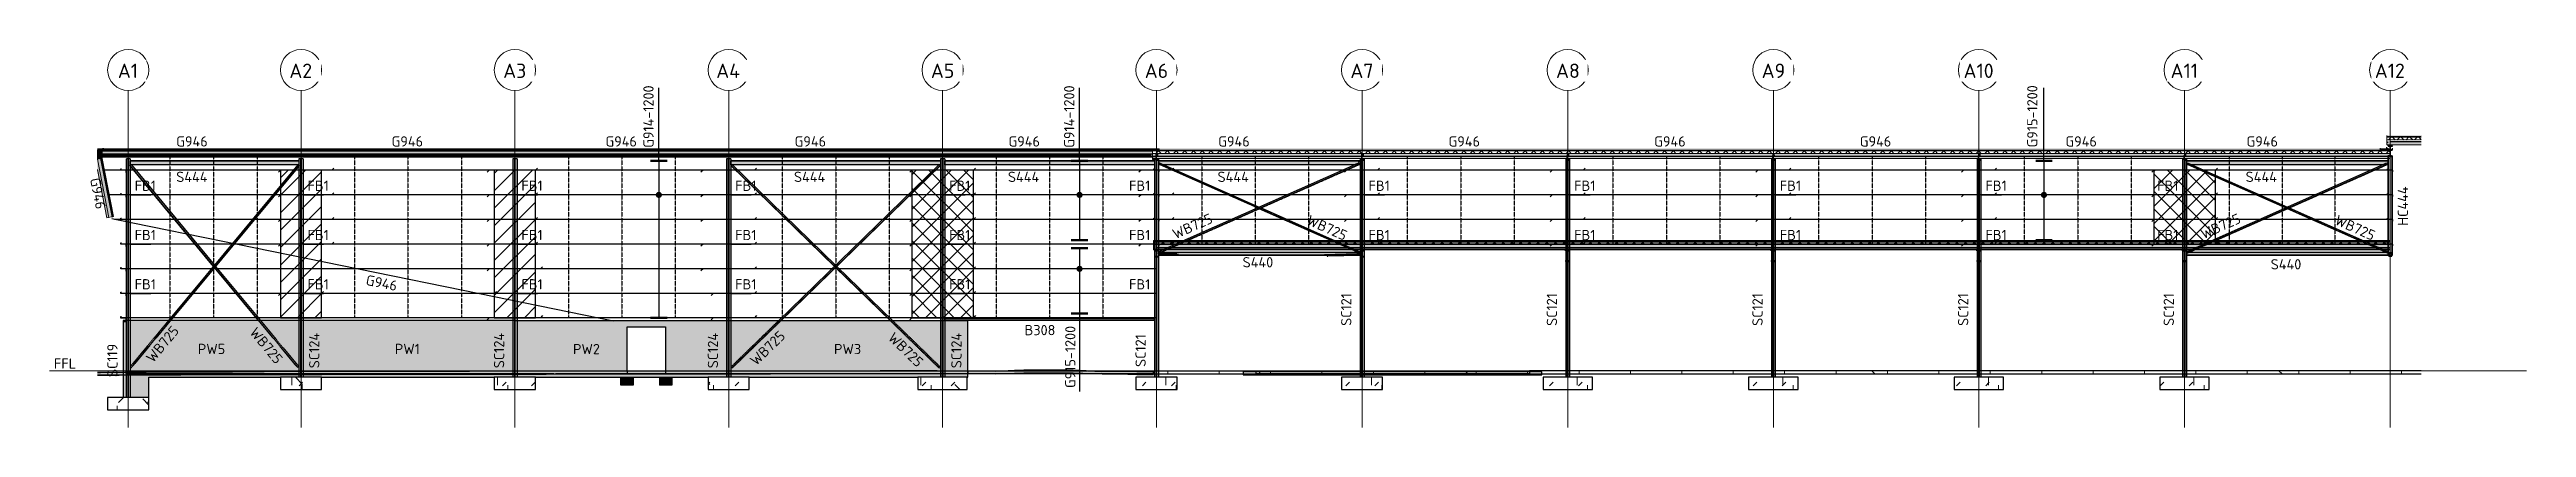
# Model space of a CAD drawing. Header units: millimetres. Extents: x 632 to 524205, y -3890 to 20851.
# Drawn here: x 136011 to 256466, y 2441 to 20851 of the extents above; entities that cross this region are included whole.
import ezdxf

# ---------------------------------------------------------------- set-up
doc = ezdxf.new("R2010")
doc.units = ezdxf.units.MM
for name, pattern in [('Dash', [7, 5, -2]), ('Hidden', [4, 3, -1]), ('Hidden Double', [7, 5, -2]), ('Hidden Half', [3, 2, -1])]:
    doc.linetypes.add(name, pattern=pattern)
for name, color, linetype, lineweight in [('A-010-M_LINE', 90, 'Continuous', 13), ('A-200-A_WALL', 211, 'Continuous', 18), ('A-200-H_WALL', 111, 'Continuous', 13), ('A-200-M_WALL_EXT', 113, 'Continuous', 13), ('A-200-MH_WALL', 110, 'Hidden', 13), ('A-230-H-FLOOR', 190, 'Continuous', 13), ('A-230-M_FLOOR', 192, 'Continuous', 13), ('A-230-MH_FLOOR', 190, 'Hidden Double', 13), ('A-270-M_ROOF', 132, 'Continuous', 13), ('S-160-M_FOUND', 171, 'Continuous', 13), ('S-160-MH_FOUND', 171, 'Hidden Half', 13), ('S-280-A_COLUMN', 171, 'Continuous', 18), ('S-280-A_STRUCT_FRAME', 2, 'Continuous', 18), ('S-280-M_COLUMN', 52, 'Continuous', 13), ('S-280-M_STRUCT_FRAME', 12, 'Continuous', 13), ('S-280-MH_COLUMN', 52, 'Hidden Half', 13), ('Z-000-T_TEXT', 131, 'Continuous', 25), ('Z-030-M_GRID', 191, 'Continuous', 13), ('Z-033_T_GRIDREF', 31, 'Continuous', 13), ('Z-060-M_DETAIL', 92, 'Continuous', 25), ('Z-230-A_LEVEL', 51, 'Continuous', 13), ('Z-230_A_LEVEL', 51, 'Continuous', 18)]:
    doc.layers.add(name, color=color, linetype=linetype, lineweight=lineweight)
doc.styles.add('ISOCPEUR_1', font='isocpeur.ttf', dxfattribs={"height": 700})
doc.styles.add('ISOCPEUR_2', font='isocpeur.ttf', dxfattribs={"height": 500})
pattern_1 = [(45, (192889.2, 0), (-1414.214, 0), [750, -3000]), (45, (193889.2, 1000), (-1414.214, 0), [750, -3000]), (45, (194889.2, -300), (-1414.214, 0), [250, -2000]), (90, (194889.17, 500), (-500, 500), [500, -2000]), (315, (194889.2, 1000), (0, 2828.43), [500, -3000]), (0, (193889.2, 1000), (2000, 2000), [300, -1000]), (0, (191389.2, 2000), (2000, 2000), [300, -2000])]
pattern_2 = [(45, (-970203.3, 0), (-1414.214, 0), [750, -3000]), (45, (-969203.3, 1000), (-1414.214, 0), [750, -3000]), (45, (-968203.3, -300), (-1414.214, 0), [250, -2000]), (90, (-968203.33, 500), (-500, 500), [500, -2000]), (315, (-968203.3, 1000), (0, 2828.43), [500, -3000]), (0, (-969203.3, 1000), (2000, 2000), [300, -1000]), (0, (-971703.3, 2000), (2000, 2000), [300, -2000])]
pattern_3 = [(45, (192889.17, 0), (-424.264, 424.264), [])]
pattern_4 = [(45, (192889.17, 0), (-424.264, 424.264), []), (135, (192889.17, 0), (-424.264, -424.264), [])]

msp = doc.modelspace()

# ---------------------------------------------------------------- texts
at = {"layer": 'A-200-A_WALL', "lineweight": 13, "char_height": 500, "attachment_point": 1, "style": 'ISOCPEUR_2'}
for s, insert, width in [('PW5', (143221, 6518), 1587.34), ('PW1', (152802, 6518), 1459.07), ('PW2', (161466, 6513), 1587.34), ('PW3', (174161, 6513), 1587.34)]:
    msp.add_mtext(s, dxfattribs=dict(at, insert=insert, width=width))
at = {"layer": 'S-280-A_COLUMN', "lineweight": 13, "char_height": 500, "attachment_point": 1, "rotation": 90, "style": 'ISOCPEUR_2'}
for s, insert, width in [('HC444', (250208, 12263), 2356.96), ('SC121', (198822, 7389), 1956.12), ('SC121', (208822, 7389), 1956.12), ('SC121', (218822, 7389), 1956.12), ('SC121', (228822, 7389), 1956.12), ('SC121', (238822, 7389), 1956.12), ('SC119', (138818, 4898), 1956.12), ('SC124', (148634, 5327), 2132.49), ('SC124', (157622, 5327), 2132.49), ('SC124', (168022, 5327), 2132.49), ('SC124', (179862, 5327), 2132.49), ('SC121', (188822, 5389), 1956.12)]:
    msp.add_mtext(s, dxfattribs=dict(at, insert=insert, width=width))
at = {"layer": 'S-280-A_STRUCT_FRAME', "lineweight": 13, "char_height": 500, "attachment_point": 1, "style": 'ISOCPEUR_2'}
for s, insert, width, rotation in [('G914-1200', (164888, 16064), 3735.86, 90), ('G914-1200', (185348, 16064), 3735.86, 90), ('G915-1200', (232185, 16084), 3687.76, 90), ('G946', (138465, 14640), 1827.85, 281.12086), ('WB725', (190557, 12061), 2453.16, 23.90637), ('WB725', (197307, 12812), 2453.16, 336.09363), ('WB725', (240555, 12060), 2453.16, 23.90637), ('WB725', (247304, 12813), 2453.16, 336.09363), ('G946', (151461, 9880), 1827.85, 348.47891), ('WB725', (140657, 5877), 2453.16, 50.32182), ('WB725', (146093, 7377), 2453.16, 309.6621), ('G915-1200', (185401, 4367), 3687.76, 90), ('WB725', (170023, 5779), 2453.16, 44.23506), ('WB725', (177094, 7121), 2453.16, 315.75396)]:
    msp.add_mtext(s, dxfattribs=dict(at, insert=insert, width=width, rotation=rotation))
for s, insert, width in [('G946', (142171, 16623), 1827.85), ('G946', (152645, 16623), 1827.85), ('G946', (163045, 16623), 1827.85), ('G946', (172245, 16623), 1827.85), ('G946', (182645, 16623), 1827.85), ('G946', (192845, 16623), 1827.85), ('G946', (204045, 16623), 1827.85), ('G946', (214045, 16623), 1827.85), ('G946', (224045, 16623), 1827.85), ('G946', (234045, 16623), 1827.85), ('G946', (242851, 16623), 1827.85), ('S444', (142171, 14898), 1924.05), ('S444', (172212, 14898), 1924.05), ('S444', (182617, 14898), 1924.05), ('S444', (192812, 14898), 1924.05), ('S444', (242809, 14898), 1924.05), ('S440', (194031, 10740), 1875.95), ('S440', (244028, 10640), 1875.95), ('B308', (183428, 7435), 1779.75)]:
    msp.add_mtext(s, dxfattribs=dict(at, insert=insert, width=width))
at = {"layer": 'Z-230_A_LEVEL', "lineweight": 13, "insert": (136225, 5806), "char_height": 500, "width": 1298.73, "attachment_point": 1, "style": 'ISOCPEUR_2'}
msp.add_mtext('FFL', dxfattribs=at)

# ---------------------------------------------------------------- blocks, each defined once
blk = doc.blocks.new('Roof Gutters2 - Roof Gutters-1883888-S6_501-SECTION 3A')
at = {"layer": 'A-270-M_ROOF', "lineweight": 5, "transparency": 33554432}
for points in [[(-913358, 15951), (-913359, 16039), (-913366, 16039), (-913365, 15951)], [(-913256, 15903), (-913256, 15991), (-913358, 16039), (-913358, 15951)], [(-913246, 15903), (-913144, 15951), (-913144, 16039), (-913246, 15991), (-913246, 15907)], [(-913144, 15951), (-913137, 15951), (-913137, 16039), (-913144, 16039), (-913144, 16028)]]:
    blk.add_hatch(color=253, dxfattribs=at).paths.add_polyline_path(points)
h = blk.add_hatch(color=253, dxfattribs=at)
h.paths.add_polyline_path([(-913256, 15900), (-913256, 15903), (-913358, 15951), (-913365, 15951)])
h.paths.add_polyline_path([(-913246, 15900), (-913137, 15951), (-913144, 15951), (-913246, 15903), (-913246, 15900)])
at = {"layer": 'A-270-M_ROOF', "color": 253, "lineweight": 5}
for p, q in [((-913365, 16039), (-913365, 15952)), ((-913358, 15951), (-913365, 15951)), ((-913365, 15951), (-913251, 15898)), ((-913358, 16039), (-913358, 15951)), ((-913251, 15901), (-913358, 15951)), ((-913251, 15988), (-913251, 15949)), ((-913251, 15985), (-913251, 15949)), ((-913144, 15951), (-913251, 15901)), ((-913251, 15898), (-913137, 15951)), ((-913251, 15949), (-913251, 15909)), ((-913251, 15949), (-913251, 15909)), ((-913251, 15909), (-913251, 15901)), ((-913251, 15909), (-913251, 15901)), ((-913251, 15901), (-913251, 15898)), ((-913144, 16039), (-913144, 16002)), ((-913144, 16002), (-913144, 15951)), ((-913137, 15951), (-913144, 15951)), ((-913137, 15951), (-913137, 16039))]:
    blk.add_line(p, q, dxfattribs=at)
blk = doc.blocks.new('Roof Gutters3 - Roof Gutters-1885272-S6_501-SECTION 3A')
at = {"layer": 'A-270-M_ROOF', "lineweight": 5, "transparency": 33554432}
for color, points in [(253, [(-1024754, 16015), (-1024485, 16020), (-1024485, 16045), (-1024754, 16041), (-1024754, 16019)]), (8, [(-1024750, 15514), (-1024750, 15959), (-1024754, 15959), (-1024754, 15513)]), (8, [(-1024546, 15534), (-1024546, 15959), (-1024754, 15959), (-1024754, 15513)]), (8, [(-1024546, 15534), (-1024518, 15536), (-1024518, 15959), (-1024546, 15959)]), (253, [(-1024458, 16012), (-1024458, 16037), (-1024485, 16045), (-1024485, 16020)]), (253, [(-973143, 16019), (-973451, 16014), (-973451, 15952), (-973143, 15957)]), (253, [(-973451, 15494), (-973348, 15494), (-973348, 15497), (-973448, 15497), (-973448, 15949), (-973143, 15954), (-973126, 15949), (-973115, 15949), (-973143, 15957), (-973451, 15952), (-973451, 15535)]), (253, [(-973143, 16019), (-973143, 15957), (-973115, 15949), (-973115, 16011)]), (253, [(-913743, 15950), (-913425, 15955), (-913425, 16043), (-913743, 16037)]), (253, [(-913741, 15906), (-913741, 15948), (-913423, 15954), (-913425, 15955), (-913743, 15950), (-913743, 15906)]), (253, [(-1024691, 15563), (-1024691, 15585), (-1024754, 15585), (-1024754, 15563)]), (8, [(-1024546, 15534), (-1024754, 15513), (-1024754, 14997), (-1024293, 12651), (-1023991, 12710)]), (8, [(-1024750, 15514), (-1024754, 15513), (-1024754, 15013), (-1024290, 12652), (-1024192, 12671)]), (8, [(-1023964, 12716), (-1024518, 15536), (-1024546, 15534), (-1023991, 12710)]), (253, [(-973448, 15497), (-973348, 15497), (-973348, 15563), (-973448, 15563), (-973448, 15535)])]:
    blk.add_hatch(color=color, dxfattribs=at).paths.add_polyline_path(points)
h = blk.add_hatch(color=253, dxfattribs=at)
h.paths.add_polyline_path([(-1024691, 15560), (-1024691, 15563), (-1024754, 15562), (-1024754, 15560)])
h.paths.add_polyline_path([(-1024458, 16012), (-1024485, 16020), (-1024754, 16015), (-1024754, 16012), (-1024485, 16017), (-1024468, 16012)])
at = {"layer": 'A-270-M_ROOF', "color": 253, "lineweight": 5}
for p, q in [((-1024485, 16020), (-1024754, 16015)), ((-1024754, 16012), (-1024485, 16017)), ((-1024750, 15959), (-1024754, 15959)), ((-1024754, 15959), (-1024546, 15959)), ((-1024546, 15959), (-1024754, 15959)), ((-1024754, 15959), (-1024750, 15959)), ((-1024750, 15905), (-1024750, 15959)), ((-1024750, 15959), (-1024750, 15905)), ((-1024750, 15900), (-1024750, 15905)), ((-1024750, 15905), (-1024750, 15900)), ((-1024750, 15755), (-1024750, 15900)), ((-1024750, 15900), (-1024750, 15755)), ((-1024750, 15749), (-1024750, 15755)), ((-1024750, 15755), (-1024750, 15749)), ((-1024750, 15514), (-1024750, 15749)), ((-1024750, 15749), (-1024750, 15514)), ((-1024546, 15959), (-1024518, 15959)), ((-1024529, 15959), (-1024546, 15959)), ((-1024546, 15959), (-1024546, 15534)), ((-1024546, 15959), (-1024546, 15534)), ((-1024518, 15959), (-1024529, 15959)), ((-1024529, 15535), (-1024529, 15959)), ((-1024518, 15959), (-1024518, 15536)), ((-1024485, 16020), (-1024486, 16042)), ((-1024485, 16020), (-1024485, 16045)), ((-1024458, 16012), (-1024485, 16020)), ((-1024485, 16017), (-1024485, 16020)), ((-1024485, 16017), (-1024468, 16012)), ((-1024468, 16015), (-1024468, 16037)), ((-1024468, 16012), (-1024468, 16015)), ((-1024468, 16012), (-1024458, 16012)), ((-1024458, 16012), (-1024458, 16037)), ((-973451, 16014), (-973143, 16019)), ((-973451, 16011), (-973451, 16014)), ((-973451, 15952), (-973451, 16014)), ((-973451, 15971), (-973451, 16011)), ((-973451, 15909), (-973451, 15971)), ((-973143, 15957), (-973451, 15952)), ((-973451, 15952), (-973451, 15909)), ((-973451, 15909), (-973451, 15494)), ((-973451, 15560), (-973451, 15909)), ((-973143, 16016), (-973448, 16011)), ((-973448, 16011), (-973448, 15971)), ((-973448, 15949), (-973448, 16011)), ((-973448, 15971), (-973448, 15949)), ((-973448, 15949), (-973143, 15954)), ((-973448, 15909), (-973448, 15949)), ((-973448, 15949), (-973448, 15909)), ((-973448, 15497), (-973448, 15909)), ((-973448, 15909), (-973448, 15563)), ((-973143, 16019), (-973115, 16011)), ((-973143, 15957), (-973143, 16019)), ((-973126, 16011), (-973143, 16016)), ((-973143, 15957), (-973143, 16016)), ((-973115, 15949), (-973143, 15957)), ((-973143, 15954), (-973143, 15957)), ((-973143, 15954), (-973126, 15949)), ((-973115, 16011), (-973126, 16011)), ((-973126, 15949), (-973126, 16011)), ((-973126, 15949), (-973115, 15949)), ((-973115, 15949), (-973115, 16011)), ((-913743, 16037), (-913743, 15950)), ((-913743, 15994), (-913743, 15950)), ((-913425, 15955), (-913743, 15950)), ((-913743, 15949), (-913743, 15906)), ((-913743, 15949), (-913743, 15909)), ((-913743, 15909), (-913743, 15906)), ((-913743, 15906), (-913741, 15906)), ((-913741, 16035), (-913741, 15950)), ((-913741, 15994), (-913741, 15950)), ((-913741, 15948), (-913423, 15954)), ((-913741, 15906), (-913741, 15948)), ((-913741, 15948), (-913741, 15909)), ((-913741, 15909), (-913741, 15906)), ((-913425, 16091), (-913425, 16004)), ((-913425, 16004), (-913425, 16043)), ((-913423, 16004), (-913425, 16004)), ((-913425, 16004), (-913425, 15955)), ((-913425, 15955), (-913425, 16004)), ((-913423, 16091), (-913423, 16004)), ((-913423, 16041), (-913423, 16004)), ((-913423, 15954), (-913423, 16004)), ((-913423, 16004), (-913423, 15954)), ((-1024691, 15563), (-1024754, 15563)), ((-1024754, 15560), (-1024750, 15560)), ((-1024754, 15513), (-1024546, 15534)), ((-1024546, 15534), (-1024754, 15513)), ((-1024750, 15514), (-1024754, 15513)), ((-1024754, 15013), (-1024290, 12652)), ((-1024754, 15013), (-1024290, 12652)), ((-1024754, 14997), (-1024293, 12651)), ((-1024754, 14997), (-1024293, 12651)), ((-1024750, 15560), (-1024691, 15560)), ((-1024192, 12671), (-1024750, 15514)), ((-1024750, 15514), (-1024192, 12671)), ((-1024691, 15585), (-1024691, 15563)), ((-1024691, 15563), (-1024691, 15582)), ((-1024691, 15560), (-1024691, 15563)), ((-1024691, 15560), (-1024691, 15563)), ((-1024518, 15536), (-1024546, 15534)), ((-1024546, 15534), (-1024529, 15535)), ((-1024546, 15534), (-1023991, 12710)), ((-1024546, 15534), (-1023991, 12710)), ((-1024529, 15535), (-1023974, 12714)), ((-1024518, 15536), (-1023964, 12716)), ((-973448, 15560), (-973451, 15560)), ((-973451, 15538), (-973451, 15560)), ((-973451, 15494), (-973451, 15538)), ((-973451, 15494), (-973348, 15494)), ((-973448, 15563), (-973348, 15563)), ((-973448, 15563), (-973448, 15538)), ((-973348, 15560), (-973448, 15560)), ((-973448, 15538), (-973448, 15497)), ((-973348, 15497), (-973448, 15497)), ((-973348, 15563), (-973348, 15560)), ((-973348, 15538), (-973348, 15563)), ((-973348, 15538), (-973348, 15560)), ((-973348, 15497), (-973348, 15538)), ((-973348, 15494), (-973348, 15538)), ((-973348, 15494), (-973348, 15497)), ((-1023991, 12710), (-1024293, 12651)), ((-1024293, 12651), (-1024290, 12652)), ((-1024290, 12652), (-1023991, 12710)), ((-1024192, 12671), (-1024290, 12652)), ((-1024290, 12652), (-1024192, 12671)), ((-1023964, 12716), (-1023991, 12710)), ((-1023991, 12710), (-1023974, 12714)), ((-1023974, 12714), (-1023964, 12716))]:
    blk.add_line(p, q, dxfattribs=at)
blk = doc.blocks.new('25021-APA-ZZ-ZZ-M3-AR-000001_V3_rvt-2-S6_501-SECTION 3A')
at = {"layer": 'A-270-M_ROOF', "lineweight": 5, "transparency": 33554432}
for color, points in [(9, [(-954124, 15949), (-913256, 15949), (-913256, 16037), (-1024754, 16037), (-1024754, 16011), (-973448, 16011), (-973448, 15949), (-968250, 15949)]), (9, [(-975313, 15971), (-973448, 15971), (-973448, 16011), (-1024754, 16011), (-1024754, 15971), (-982376, 15971)]), (10, [(-971781, 15909), (-913256, 15909), (-913256, 15996), (-1024754, 15996), (-1024754, 15971), (-973451, 15971), (-973451, 15909), (-972664, 15909)]), (254, [(-975313, 15600), (-973451, 15600), (-973451, 15971), (-1024754, 15971), (-1024754, 15600), (-982376, 15600)]), (253, [(-975313, 15760), (-973451, 15760), (-973451, 15955), (-1024754, 15955), (-1024754, 15760), (-982376, 15760)]), (253, [(-975313, 15764), (-973451, 15764), (-973451, 15905), (-1024754, 15905), (-1024754, 15764), (-982376, 15764)]), (253, [(-973451, 15755), (-973451, 15900), (-1024754, 15900), (-1024754, 15755), (-973547, 15755)]), (253, [(-973451, 15749), (-973451, 15764), (-1024754, 15764), (-1024754, 15749), (-973547, 15749)]), (9, [(-913421, 16614), (-911745, 16621), (-911745, 16674), (-913421, 16666)]), (10, [(-913421, 16574), (-911745, 16581), (-911745, 16634), (-913421, 16626)]), (254, [(-913421, 16203), (-913355, 16204), (-913356, 16215), (-913147, 16215), (-913146, 16204), (-911745, 16211), (-911745, 16461), (-913421, 16454), (-913421, 16215)])]:
    blk.add_hatch(color=color, dxfattribs=at).paths.add_polyline_path(points)
at = {"layer": 'A-270-M_ROOF', "lineweight": 5}
h = blk.add_hatch(dxfattribs=at)
h.set_pattern_fill('FP_10', angle=45, style=0, pattern_type=2)
h.set_pattern_definition([(45, (-970203.33, 6e-07), (-212.132, 212.132), []), (135, (-970203.33, 6e-07), (-212.132, -212.132), [])])
h.paths.add_polyline_path([(-973451, 15789), (-973280, 15789), (-973280, 15795), (-973190, 15795), (-973190, 15789), (-963280, 15789), (-963280, 15795), (-963190, 15795), (-963190, 15789), (-953280, 15789), (-953280, 15795), (-953190, 15795), (-953190, 15789), (-943280, 15789), (-943280, 15795), (-943190, 15795), (-943190, 15789), (-933280, 15789), (-933280, 15795), (-933190, 15795), (-933190, 15789), (-923280, 15789), (-923280, 15795), (-923190, 15795), (-923190, 15789), (-913256, 15789), (-913256, 15909), (-973451, 15909)])
at = {"layer": 'A-270-M_ROOF', "lineweight": 5, "transparency": 33554432}
h = blk.add_hatch(color=254, dxfattribs=at)
h.paths.add_polyline_path([(-973451, 15538), (-973280, 15538), (-973280, 15789), (-973451, 15789), (-973451, 15692)])
h.paths.add_polyline_path([(-973272, 15559), (-973190, 15559), (-973190, 15538), (-963280, 15538), (-963280, 15789), (-973190, 15789), (-973190, 15692), (-973272, 15692)])
h.paths.add_polyline_path([(-963190, 15538), (-953280, 15538), (-953280, 15789), (-963190, 15789), (-963190, 15692), (-963272, 15692), (-963272, 15559), (-963190, 15559)])
h.paths.add_polyline_path([(-953190, 15538), (-943280, 15538), (-943280, 15789), (-953190, 15789), (-953190, 15692), (-953272, 15692), (-953272, 15559), (-953190, 15559), (-953190, 15538)])
h.paths.add_polyline_path([(-943272, 15538), (-943272, 15559), (-943190, 15559), (-943190, 15538), (-933280, 15538), (-933280, 15789), (-943190, 15789), (-943190, 15692), (-943272, 15692), (-943272, 15538)])
h.paths.add_polyline_path([(-933190, 15538), (-923280, 15538), (-923280, 15789), (-933190, 15788), (-933190, 15692), (-933272, 15692), (-933272, 15559), (-933190, 15559)])
h.paths.add_polyline_path([(-923190, 15538), (-913351, 15538), (-913351, 15634), (-913356, 15634), (-913356, 15700), (-913256, 15700), (-913256, 15789), (-923190, 15789), (-923190, 15692), (-923272, 15692), (-923272, 15559), (-923190, 15559)])
at = {"layer": 'A-270-M_ROOF', "transparency": 33554432}
for points in [[(-973448, 15909), (-913256, 15909), (-913256, 15949), (-973448, 15949)], [(-911745, 16581), (-911745, 16621), (-913421, 16614), (-913421, 16574)]]:
    blk.add_hatch(color=9, dxfattribs=at).paths.add_polyline_path(points)
at = {"layer": 'A-270-M_ROOF', "lineweight": 5}
h = blk.add_hatch(dxfattribs=at)
h.set_pattern_fill('FP_11', angle=45, style=0, pattern_type=2)
h.set_pattern_definition([(45.26207, (-970203.33, 2e-07), (-213.1001, 211.1595), []), (135.262, (-970203.33, 2e-07), (-211.1598, -213.0998), [])])
h.paths.add_polyline_path([(-911745, 16461), (-911745, 16581), (-913421, 16574), (-913421, 16454)])
at = {"layer": 'A-270-M_ROOF', "lineweight": 5, "transparency": 33554432}
h = blk.add_hatch(color=9, dxfattribs=at)
h.paths.add_polyline_path([(-973395, 11509), (-973346, 11509), (-973346, 11544), (-973395, 11544)])
h.paths.add_polyline_path([(-973156, 11509), (-972005, 11509), (-971927, 11544), (-973156, 11544)])
h.paths.add_polyline_path([(-971820, 11509), (-964682, 11509), (-964761, 11544), (-971742, 11544)])
h.paths.add_polyline_path([(-964497, 11509), (-963346, 11509), (-963346, 11544), (-964575, 11544)])
h.paths.add_polyline_path([(-963156, 11509), (-953346, 11509), (-953346, 11544), (-963156, 11544)])
h.paths.add_polyline_path([(-953156, 11509), (-943346, 11509), (-943346, 11544), (-953156, 11544)])
h.paths.add_polyline_path([(-943156, 11509), (-933346, 11509), (-933346, 11544), (-943156, 11544)])
h.paths.add_polyline_path([(-933156, 11509), (-923346, 11509), (-923346, 11544), (-933156, 11544)])
h.paths.add_polyline_path([(-923156, 11509), (-922005, 11509), (-921927, 11544), (-923156, 11544)])
h.paths.add_polyline_path([(-921820, 11509), (-914682, 11509), (-914761, 11544), (-921742, 11544)])
h.paths.add_polyline_path([(-914497, 11509), (-913351, 11509), (-913351, 11544), (-914575, 11544)])
at = {"layer": 'A-270-M_ROOF', "transparency": 33554432}
h = blk.add_hatch(color=9, dxfattribs=at)
h.paths.add_polyline_path([(-973395, 11469), (-973346, 11469), (-973346, 11509), (-973395, 11509)])
h.paths.add_polyline_path([(-973156, 11469), (-972095, 11469), (-972005, 11509), (-973156, 11509)])
h.paths.add_polyline_path([(-971910, 11469), (-964592, 11469), (-964682, 11509), (-971820, 11509)])
h.paths.add_polyline_path([(-964407, 11469), (-963346, 11469), (-963346, 11509), (-964497, 11509)])
h.paths.add_polyline_path([(-963156, 11469), (-953346, 11469), (-953346, 11509), (-963156, 11509)])
h.paths.add_polyline_path([(-953156, 11469), (-943346, 11469), (-943346, 11509), (-953156, 11509)])
h.paths.add_polyline_path([(-943156, 11469), (-933346, 11469), (-933346, 11509), (-943156, 11509)])
h.paths.add_polyline_path([(-933156, 11469), (-923346, 11469), (-923346, 11509), (-933156, 11509)])
h.paths.add_polyline_path([(-923156, 11469), (-922095, 11469), (-922005, 11509), (-923156, 11509)])
h.paths.add_polyline_path([(-921910, 11469), (-914592, 11469), (-914682, 11509), (-921820, 11509)])
h.paths.add_polyline_path([(-914407, 11469), (-913351, 11469), (-913351, 11509), (-914497, 11509)])
at = {"layer": 'A-270-M_ROOF', "lineweight": 5, "transparency": 33554432}
h = blk.add_hatch(color=10, dxfattribs=at)
h.paths.add_polyline_path([(-973395, 11469), (-973346, 11469), (-973346, 11504), (-973395, 11504)])
h.paths.add_polyline_path([(-973156, 11469), (-972095, 11469), (-972017, 11504), (-973156, 11504)])
h.paths.add_polyline_path([(-971910, 11469), (-964592, 11469), (-964670, 11504), (-971832, 11504)])
h.paths.add_polyline_path([(-964407, 11469), (-963346, 11469), (-963346, 11504), (-964485, 11504)])
h.paths.add_polyline_path([(-963156, 11469), (-953346, 11469), (-953346, 11504), (-963156, 11504)])
h.paths.add_polyline_path([(-953156, 11469), (-943346, 11469), (-943346, 11504), (-953156, 11504)])
h.paths.add_polyline_path([(-943156, 11469), (-933346, 11469), (-933346, 11504), (-943156, 11504)])
h.paths.add_polyline_path([(-933156, 11469), (-923346, 11469), (-923346, 11504), (-933156, 11504)])
h.paths.add_polyline_path([(-923156, 11469), (-922095, 11469), (-922017, 11504), (-923156, 11504)])
h.paths.add_polyline_path([(-921910, 11469), (-914592, 11469), (-914670, 11504), (-921832, 11504)])
h.paths.add_polyline_path([(-914407, 11469), (-913351, 11469), (-913351, 11504), (-914485, 11504)])
at = {"layer": 'A-270-M_ROOF', "lineweight": 5}
h = blk.add_hatch(dxfattribs=at)
h.set_pattern_fill('FP_10', angle=45, style=0, pattern_type=2)
h.set_pattern_definition([(45, (-970203.33, -5e-07), (-212.132, 212.132), []), (135, (-970203.33, -5e-07), (-212.132, -212.132), [])])
h.paths.add_polyline_path([(-973395, 11349), (-973346, 11349), (-973346, 11469), (-973395, 11469)])
h.paths.add_polyline_path([(-973156, 11349), (-972366, 11349), (-972095, 11469), (-973156, 11469)])
h.paths.add_polyline_path([(-972181, 11349), (-964321, 11349), (-964592, 11469), (-971910, 11469)])
h.paths.add_polyline_path([(-964136, 11349), (-963346, 11349), (-963346, 11469), (-964407, 11469)])
h.paths.add_polyline_path([(-963156, 11349), (-953346, 11349), (-953346, 11469), (-963156, 11469)])
h.paths.add_polyline_path([(-953156, 11349), (-943346, 11349), (-943346, 11469), (-953156, 11469)])
h.paths.add_polyline_path([(-943156, 11349), (-933346, 11349), (-933346, 11469), (-943156, 11469)])
h.paths.add_polyline_path([(-933156, 11349), (-923346, 11349), (-923346, 11469), (-933156, 11469)])
h.paths.add_polyline_path([(-923156, 11349), (-922366, 11349), (-922095, 11469), (-923156, 11469)])
h.paths.add_polyline_path([(-922181, 11349), (-914321, 11349), (-914592, 11469), (-921910, 11469)])
h.paths.add_polyline_path([(-914136, 11349), (-913351, 11349), (-913351, 11469), (-914407, 11469)])
at = {"layer": 'A-270-M_ROOF', "lineweight": 5, "transparency": 33554432}
h = blk.add_hatch(color=254, dxfattribs=at)
h.paths.add_polyline_path([(-973395, 11098), (-973346, 11098), (-973346, 11349), (-973395, 11349)])
h.paths.add_polyline_path([(-973156, 11098), (-972931, 11098), (-972366, 11349), (-973156, 11349)])
h.paths.add_polyline_path([(-972746, 11098), (-963756, 11098), (-964321, 11349), (-972181, 11349)])
h.paths.add_polyline_path([(-963571, 11098), (-963346, 11098), (-963346, 11349), (-964136, 11349)])
h.paths.add_polyline_path([(-963156, 11098), (-953346, 11098), (-953346, 11349), (-963156, 11349)])
h.paths.add_polyline_path([(-953156, 11098), (-943346, 11098), (-943346, 11349), (-953156, 11349)])
h.paths.add_polyline_path([(-943156, 11098), (-933346, 11098), (-933346, 11349), (-943156, 11349)])
h.paths.add_polyline_path([(-933156, 11098), (-923346, 11098), (-923346, 11349), (-933156, 11349)])
h.paths.add_polyline_path([(-923156, 11098), (-922931, 11098), (-922366, 11349), (-923156, 11349)])
h.paths.add_polyline_path([(-922746, 11098), (-913756, 11098), (-914321, 11349), (-922181, 11349)])
h.paths.add_polyline_path([(-913571, 11098), (-913351, 11098), (-913351, 11349), (-914136, 11349)])
at = {"layer": 'A-270-M_ROOF', "color": 253, "lineweight": 5}
for p, q in [((-1024754, 16011), (-996502, 16011)), ((-1024754, 15971), (-996502, 15971)), ((-996502, 15971), (-1024754, 15971)), ((-1024750, 15955), (-1024754, 15955)), ((-1024750, 15955), (-1024754, 15955)), ((-1024518, 15905), (-1024754, 15905)), ((-1024518, 15905), (-1024754, 15905)), ((-1024518, 15900), (-1024754, 15900)), ((-1024518, 15900), (-1024754, 15900)), ((-1024518, 15766), (-1024754, 15766)), ((-1024754, 15764), (-1024518, 15764)), ((-1024518, 15760), (-1024754, 15760)), ((-1024750, 15760), (-1024754, 15760)), ((-1024750, 15755), (-1024754, 15755)), ((-1024518, 15755), (-1024754, 15755)), ((-1024518, 15753), (-1024754, 15753)), ((-1024518, 15749), (-1024754, 15749)), ((-1024518, 15955), (-1024750, 15955)), ((-1024518, 15955), (-1024750, 15955)), ((-1024518, 15760), (-1024750, 15760)), ((-1024518, 15755), (-1024750, 15755)), ((-973451, 15955), (-1024518, 15955)), ((-973451, 15955), (-1024518, 15955)), ((-973451, 15905), (-1024518, 15905)), ((-973451, 15905), (-1024518, 15905)), ((-973451, 15900), (-1024518, 15900)), ((-973451, 15900), (-1024518, 15900)), ((-973451, 15766), (-1024518, 15766)), ((-1024518, 15764), (-973451, 15764)), ((-973451, 15760), (-1024518, 15760)), ((-973451, 15760), (-1024518, 15760)), ((-973451, 15755), (-1024518, 15755)), ((-973451, 15755), (-1024518, 15755)), ((-973451, 15753), (-1024518, 15753)), ((-973451, 15749), (-1024518, 15749)), ((-996502, 16011), (-973451, 16011)), ((-996502, 15971), (-973451, 15971)), ((-973451, 15971), (-996502, 15971)), ((-973451, 16011), (-973448, 16011)), ((-973451, 15955), (-973451, 15971)), ((-973451, 15971), (-973451, 15952)), ((-973448, 15971), (-973451, 15971)), ((-973451, 15952), (-973451, 15955)), ((-973451, 15952), (-973451, 15955)), ((-973451, 15955), (-973451, 15952)), ((-973451, 15909), (-973451, 15952)), ((-973451, 15952), (-973451, 15909)), ((-973451, 15909), (-973451, 15952)), ((-973451, 15952), (-973451, 15909)), ((-913251, 15909), (-973451, 15909)), ((-973451, 15909), (-973451, 15538)), ((-973451, 15905), (-973451, 15909)), ((-973451, 15905), (-973451, 15909)), ((-973451, 15909), (-973451, 15905)), ((-973451, 15900), (-973451, 15905)), ((-973451, 15900), (-973451, 15905)), ((-973451, 15905), (-973451, 15900)), ((-973451, 15900), (-973451, 15905)), ((-973451, 15905), (-973451, 15764)), ((-973451, 15760), (-973451, 15900)), ((-973451, 15766), (-973451, 15900)), ((-973451, 15900), (-973451, 15755)), ((-973451, 15760), (-973451, 15900)), ((-973451, 15900), (-973451, 15760)), ((-973451, 15760), (-973451, 15900)), ((-973451, 15789), (-913251, 15789)), ((-973451, 15753), (-973451, 15766)), ((-973451, 15764), (-973451, 15749)), ((-973451, 15755), (-973451, 15760)), ((-973451, 15755), (-973451, 15760)), ((-973451, 15749), (-973451, 15755)), ((-973451, 15749), (-973451, 15753)), ((-973451, 15600), (-973451, 15749)), ((-973448, 15971), (-973448, 16011)), ((-973448, 16011), (-973448, 15949)), ((-973448, 15949), (-973448, 15971)), ((-954124, 15949), (-973448, 15949)), ((-973448, 15949), (-973448, 15909)), ((-973448, 15909), (-973448, 15949)), ((-973448, 15909), (-913251, 15909)), ((-913354, 15949), (-954124, 15949)), ((-913421, 16614), (-913421, 16666)), ((-913421, 16614), (-913421, 16626)), ((-913421, 16626), (-913421, 16614)), ((-911745, 16621), (-913421, 16614)), ((-913421, 16574), (-913421, 16614)), ((-913421, 16614), (-913421, 16574)), ((-913421, 16614), (-913421, 16574)), ((-911745, 16581), (-913421, 16574)), ((-913421, 16574), (-911745, 16581)), ((-913421, 16574), (-913421, 16203)), ((-913421, 16454), (-911745, 16461)), ((-913421, 16255), (-913421, 16203)), ((-913421, 16203), (-911745, 16211)), ((-913251, 15949), (-913354, 15949)), ((-913251, 15949), (-913251, 16037)), ((-913251, 15949), (-913251, 15996)), ((-913251, 15996), (-913251, 15949)), ((-913251, 15909), (-913251, 15949)), ((-913251, 15909), (-913251, 15949)), ((-913251, 15949), (-913251, 15909)), ((-913251, 15538), (-913251, 15909)), ((-1024750, 15600), (-1024754, 15600)), ((-1024518, 15600), (-1024750, 15600)), ((-973451, 15600), (-1024518, 15600)), ((-973451, 15538), (-973451, 15600)), ((-973451, 15538), (-913251, 15538)), ((-913251, 15625), (-913251, 15538)), ((-973395, 11509), (-973395, 11544)), ((-913251, 11544), (-973395, 11544)), ((-973395, 11544), (-973395, 11504)), ((-973395, 11509), (-973395, 11469)), ((-913251, 11509), (-973395, 11509)), ((-973395, 11469), (-973395, 11504)), ((-913251, 11504), (-973395, 11504)), ((-973395, 11504), (-973395, 11469)), ((-973395, 11504), (-913251, 11504)), ((-973395, 11504), (-973395, 11469)), ((-973395, 11469), (-973395, 11098)), ((-913251, 11469), (-973395, 11469)), ((-973395, 11469), (-973395, 11133)), ((-973395, 11469), (-913251, 11469)), ((-973395, 11349), (-913251, 11349)), ((-973395, 11133), (-913251, 11133)), ((-973395, 11133), (-973395, 11098)), ((-973395, 11098), (-913251, 11098)), ((-913251, 11509), (-913251, 11544)), ((-913251, 11544), (-913251, 11504)), ((-913251, 11469), (-913251, 11509)), ((-913251, 11469), (-913251, 11504)), ((-913251, 11504), (-913251, 11469)), ((-913251, 11504), (-913251, 11469)), ((-913251, 11098), (-913251, 11469)), ((-913251, 11469), (-913251, 11133)), ((-913251, 11133), (-913251, 11098))]:
    blk.add_line(p, q, dxfattribs=at)
for name in ['Roof Gutters3 - Roof Gutters-1885272-S6_501-SECTION 3A', 'Roof Gutters2 - Roof Gutters-1883888-S6_501-SECTION 3A']:
    blk.add_blockref(name, (0, 0), dxfattribs=at)
blk = doc.blocks.new('NRP_Framing-Steel-EA - RB725 - 75x75x8EA-3901759-S6_501-SECTION 3A')
at = {"layer": 'S-280-M_STRUCT_FRAME', "linetype": 'Dash', "lineweight": 25}
for points in [[(-972280, 10928), (-973141, 10966), (-973146, 10965), (-972293, 10928)], [(-972288, 10853), (-972293, 10928), (-973146, 10965), (-973146, 10891)], [(-972288, 10853), (-972171, 10853), (-972172, 10861), (-972276, 10861), (-972280, 10928), (-972293, 10928)], [(-972172, 10861), (-972277, 10866), (-972276, 10861)]]:
    blk.add_hatch(color=256, dxfattribs=at).paths.add_polyline_path(points)
at = {"layer": 'S-280-M_STRUCT_FRAME', "lineweight": 25}
for p, q in [((-973146, 10965), (-973141, 10966)), ((-973146, 10891), (-973146, 10965)), ((-973146, 10965), (-972293, 10928)), ((-972288, 10853), (-973146, 10891)), ((-973141, 10966), (-972280, 10928)), ((-972280, 10928), (-972293, 10928)), ((-972293, 10928), (-972288, 10853)), ((-972288, 10853), (-972171, 10853)), ((-972276, 10861), (-972280, 10928)), ((-972277, 10866), (-972172, 10861)), ((-972172, 10861), (-972276, 10861)), ((-972171, 10853), (-972172, 10861))]:
    blk.add_line(p, q, dxfattribs=at)
blk = doc.blocks.new('NRP_Framing-Steel-SHS - S440 - 150x150x5_0SHS-3901658-S6_501-SECTION 3A')
at = {"layer": 'S-280-M_STRUCT_FRAME', "linetype": 'Dash', "lineweight": 25}
for p, q in [((-913364, 10968), (-923143, 10968)), ((-913364, 10828), (-923143, 10828))]:
    blk.add_line(p, q, dxfattribs=at)
blk = doc.blocks.new('NRP_Framing-Steel-SHS - S444 - 200x200x6_0SHS-3929301-S6_501-SECTION 3A')
at = {"layer": 'S-280-M_STRUCT_FRAME', "linetype": 'Dash', "lineweight": 25}
for p, q in [((-1014956, 15425), (-1023166, 15425)), ((-1014956, 15237), (-1023166, 15237))]:
    blk.add_line(p, q, dxfattribs=at)
blk = doc.blocks.new('NRP_Framing-Steel-SHS - S444 - 200x200x6_0SHS-3929807-S6_501-SECTION 3A')
at = {"layer": 'S-280-M_STRUCT_FRAME', "linetype": 'Dash', "lineweight": 25}
for p, q in [((-963346, 15425), (-973156, 15425)), ((-963346, 15237), (-973156, 15237))]:
    blk.add_line(p, q, dxfattribs=at)
blk = doc.blocks.new('NRP_Framing-Steel-SHS - S444 - 200x200x6_0SHS-3939286-S6_501-SECTION 3A')
at = {"layer": 'S-280-M_STRUCT_FRAME', "linetype": 'Dash', "lineweight": 25}
for p, q in [((-973346, 15425), (-983546, 15425)), ((-973346, 15237), (-983546, 15237))]:
    blk.add_line(p, q, dxfattribs=at)
blk = doc.blocks.new('NRP_Framing-Steel-SHS - S444 - 200x200x6_0SHS-3939284-S6_501-SECTION 3A')
at = {"layer": 'S-280-M_STRUCT_FRAME', "linetype": 'Dash', "lineweight": 25}
for p, q in [((-983756, 15425), (-993946, 15425)), ((-983756, 15237), (-993946, 15237))]:
    blk.add_line(p, q, dxfattribs=at)
blk = doc.blocks.new('NRP_Framing-Steel-Purlin C - G946 - EC250-24-4015281-S6_501-SECTION 3A')
at = {"layer": 'S-280-M_STRUCT_FRAME', "color": 1, "lineweight": 25}
for p, q in [((-1024060, 12615), (-1023832, 12569)), ((-1024060, 12615), (-1023832, 12569)), ((-1023832, 12569), (-1017945, 11369)), ((-1023832, 12569), (-1017945, 11369)), ((-1017945, 11369), (-1012058, 10169)), ((-1017945, 11369), (-1012058, 10169)), ((-1012058, 10169), (-1006171, 8969)), ((-1012058, 10169), (-1006171, 8969)), ((-1006170, 8969), (-1000388, 7790)), ((-1006170, 8969), (-1000388, 7790)), ((-1000388, 7790), (-999652, 7640)), ((-1000388, 7790), (-999652, 7640))]:
    blk.add_line(p, q, dxfattribs=at)
blk = doc.blocks.new('NRP_Framing-Steel-Purlin C - G946 - EC250-24-4015000-S6_501-SECTION 3A')
at = {"layer": 'S-280-M_STRUCT_FRAME', "color": 1, "lineweight": 25}
blk.add_line((-1024595, 15548), (-1024032, 12684), dxfattribs=at)
blk.add_line((-1024595, 15548), (-1024032, 12684), dxfattribs=at)
blk = doc.blocks.new('NRP_Framing-Steel-SHS - S444 - 200x200x6_0SHS-3967727-S6_501-SECTION 3A')
at = {"layer": 'S-280-M_STRUCT_FRAME', "linetype": 'Dash', "lineweight": 25}
for p, q in [((-913351, 15425), (-923156, 15425)), ((-913351, 15237), (-923156, 15237))]:
    blk.add_line(p, q, dxfattribs=at)
blk = doc.blocks.new('NRP_Framing-Steel-Purlin Z - P916 - EZ250-24-3997823-S6_501-SECTION 3A')
at = {"layer": 'S-280-M_STRUCT_FRAME', "color": 1, "lineweight": 25}
for p, q in [((-964002, 11192), (-973251, 11192)), ((-962501, 11192), (-964001, 11192)), ((-962401, 11198), (-962501, 11192))]:
    blk.add_line(p, q, dxfattribs=at)
blk = doc.blocks.new('NRP_Framing-Steel-Purlin Z - P916 - EZ250-24-3998015-S6_501-SECTION 3A')
at = {"layer": 'S-280-M_STRUCT_FRAME', "color": 1, "lineweight": 25}
for p, q in [((-964001, 11192), (-964074, 11189)), ((-954002, 11192), (-964001, 11192)), ((-952501, 11192), (-954001, 11192)), ((-952401, 11198), (-952501, 11192))]:
    blk.add_line(p, q, dxfattribs=at)
blk = doc.blocks.new('NRP_Framing-Steel-Purlin Z - P915 - EZ250-19-3998100-S6_501-SECTION 3A')
at = {"layer": 'S-280-M_STRUCT_FRAME', "color": 92, "lineweight": 25}
for p, q in [((-954001, 11192), (-954074, 11189)), ((-944002, 11192), (-954001, 11192)), ((-942501, 11192), (-944001, 11192)), ((-942401, 11198), (-942501, 11192))]:
    blk.add_line(p, q, dxfattribs=at)
blk = doc.blocks.new('NRP_Framing-Steel-Purlin Z - P915 - EZ250-19-3998101-S6_501-SECTION 3A')
at = {"layer": 'S-280-M_STRUCT_FRAME', "color": 92, "lineweight": 25}
for p, q in [((-924001, 11192), (-924074, 11189)), ((-913251, 11192), (-924001, 11192))]:
    blk.add_line(p, q, dxfattribs=at)
blk = doc.blocks.new('NRP_Framing-Steel-Purlin C - P946 - EC250-24-4110020-S6_501-SECTION 3A')
at = {"layer": 'S-280-M_STRUCT_FRAME', "color": 1, "lineweight": 25}
blk.add_line((-973505, 15683), (-1024537, 15683), dxfattribs=at)
blk.add_line((-973505, 15683), (-1024537, 15683), dxfattribs=at)
blk = doc.blocks.new('NRP_Framing-Steel-Purlin C - P946 - EC250-24-4110021-S6_501-SECTION 3A')
at = {"layer": 'S-280-M_STRUCT_FRAME', "color": 1, "lineweight": 25}
blk.add_line((-1024603, 15651), (-1024603, 15679), dxfattribs=at)
blk.add_line((-1024603, 15651), (-1024603, 15679), dxfattribs=at)
blk = doc.blocks.new('NRP_Framing-Steel-Purlin C - P946 - EC250-24-4110022-S6_501-SECTION 3A')
at = {"layer": 'S-280-M_STRUCT_FRAME', "color": 1, "lineweight": 25}
blk.add_line((-973471, 15592), (-973471, 15659), dxfattribs=at)
blk.add_line((-973471, 15592), (-973471, 15659), dxfattribs=at)
blk = doc.blocks.new('NRP_Framing-Steel-Purlin C - P946 - EC250-24-4049812-S6_501-SECTION 3A')
at = {"layer": 'S-280-M_STRUCT_FRAME', "color": 1, "lineweight": 25}
blk.add_line((-913370, 16298), (-913370, 16351), dxfattribs=at)
blk.add_line((-913370, 16298), (-913370, 16351), dxfattribs=at)
blk = doc.blocks.new('NRP_Framing-Steel-Purlin C - P946 - EC250-24-4066509-S6_501-SECTION 3A')
at = {"layer": 'S-280-M_STRUCT_FRAME', "color": 1, "lineweight": 25}
blk.add_line((-923293, 15638), (-933176, 15638), dxfattribs=at)
blk.add_line((-923293, 15638), (-933176, 15638), dxfattribs=at)
blk = doc.blocks.new('NRP_Framing-Steel-Purlin Z - P916 - EZ250-24-4052823-S6_501-SECTION 3A')
at = {"layer": 'S-280-M_STRUCT_FRAME', "color": 1, "lineweight": 25}
blk.add_line((-911745, 16356), (-913251, 16356), dxfattribs=at)
blk = doc.blocks.new('NRP_Framing-Steel-Purlin Z - G916 - EZ250-24-4078103-S6_501-SECTION 3A')
at = {"layer": 'S-280-M_STRUCT_FRAME', "color": 1, "lineweight": 25}
for p, q in [((-1023611, 7840), (-1023589, 7840)), ((-1023611, 7769), (-1023611, 7840)), ((-1023361, 7769), (-1023611, 7769)), ((-1023383, 7693), (-1023361, 7693)), ((-1023361, 7693), (-1023361, 7769))]:
    blk.add_line(p, q, dxfattribs=at)
blk = doc.blocks.new('NRP_Framing-Steel-Purlin Z - G916 - EZ250-24-4078090-S6_501-SECTION 3A')
at = {"layer": 'S-280-M_STRUCT_FRAME', "color": 1, "lineweight": 25}
for p, q in [((-1023611, 9040), (-1023589, 9040)), ((-1023611, 8969), (-1023611, 9040)), ((-1023361, 8969), (-1023611, 8969)), ((-1023383, 8893), (-1023361, 8893)), ((-1023361, 8893), (-1023361, 8969))]:
    blk.add_line(p, q, dxfattribs=at)
blk = doc.blocks.new('NRP_Framing-Steel-Purlin Z - G916 - EZ250-24-V31-S6_501-SECTION 3A')
at = {"layer": 'S-280-M_STRUCT_FRAME', "color": 1, "lineweight": 25}
for p, q in [((-1023611, 12640), (-1023589, 12640)), ((-1023611, 12569), (-1023611, 12640)), ((-1023383, 12493), (-1023361, 12493)), ((-1023361, 12493), (-1023361, 12569))]:
    blk.add_line(p, q, dxfattribs=at)
blk = doc.blocks.new('NRP_Framing-Steel-Purlin Z - G914 - EZ250-15-4131424-S6_501-SECTION 3A')
at = {"layer": 'S-280-M_STRUCT_FRAME', "color": 150, "lineweight": 25}
for p, q in [((-1023611, 14969), (-1024500, 14969)), ((-1013352, 14969), (-1023361, 14969)), ((-1013252, 15069), (-1013352, 14969))]:
    blk.add_line(p, q, dxfattribs=at)
blk = doc.blocks.new('NRP_Framing-Steel-Purlin C - G946 - EC250-24-4082619-S6_501-SECTION 3A')
at = {"layer": 'S-280-M_STRUCT_FRAME', "color": 1, "lineweight": 25}
blk.add_line((-1014864, 15631), (-1024603, 15631), dxfattribs=at)
blk.add_line((-1014864, 15631), (-1024603, 15631), dxfattribs=at)
blk = doc.blocks.new('NRP_Framing-Steel-Purlin Z - G914 - EZ250-15-4131426-S6_501-SECTION 3A')
at = {"layer": 'S-280-M_STRUCT_FRAME', "color": 150, "lineweight": 25}
for p, q in [((-1023611, 13769), (-1024264, 13769)), ((-1013351, 13769), (-1023361, 13769)), ((-1013251, 13869), (-1013351, 13769))]:
    blk.add_line(p, q, dxfattribs=at)
blk = doc.blocks.new('NRP_Framing-Steel-Purlin Z - G914 - EZ250-15-4131430-S6_501-SECTION 3A')
at = {"layer": 'S-280-M_STRUCT_FRAME', "color": 150, "lineweight": 25}
for p, q in [((-1013351, 12569), (-1023925, 12569)), ((-1013251, 12669), (-1013351, 12569))]:
    blk.add_line(p, q, dxfattribs=at)
blk = doc.blocks.new('NRP_Framing-Steel-Purlin Z - G914 - EZ250-15-4078346-S6_501-SECTION 3A')
at = {"layer": 'S-280-M_STRUCT_FRAME', "color": 150, "lineweight": 25}
blk.add_line((-1018039, 11369), (-1023361, 11369), dxfattribs=at)
blk = doc.blocks.new('NRP_Framing-Steel-Purlin Z - G914 - EZ250-15-4083786-S6_501-SECTION 3A')
at = {"layer": 'S-280-M_STRUCT_FRAME', "color": 150, "lineweight": 25}
blk.add_line((-1012152, 10169), (-1023361, 10169), dxfattribs=at)
blk = doc.blocks.new('NRP_Framing-Steel-Purlin Z - G914 - EZ250-15-4081602-S6_501-SECTION 3A')
at = {"layer": 'S-280-M_STRUCT_FRAME', "color": 150, "lineweight": 25}
for p, q in [((-1013851, 8969), (-1023361, 8969)), ((-1013751, 9069), (-1013851, 8969))]:
    blk.add_line(p, q, dxfattribs=at)
blk = doc.blocks.new('NRP_Framing-Steel-Purlin Z - G914 - EZ250-15-4079643-S6_501-SECTION 3A')
at = {"layer": 'S-280-M_STRUCT_FRAME', "color": 150, "lineweight": 25}
blk.add_line((-1014851, 7790), (-1023611, 7790), dxfattribs=at)
blk = doc.blocks.new('NRP_Framing-Steel-Purlin Z - G914 - EZ250-15-4078987-S6_501-SECTION 3A')
at = {"layer": 'S-280-M_STRUCT_FRAME', "color": 150, "lineweight": 25}
for p, q in [((-1013351, 11369), (-1018039, 11369)), ((-1013251, 11469), (-1013351, 11369))]:
    blk.add_line(p, q, dxfattribs=at)
blk = doc.blocks.new('NRP_Framing-Steel-Purlin Z - G914 - EZ250-15-4081660-S6_501-SECTION 3A')
at = {"layer": 'S-280-M_STRUCT_FRAME', "color": 150, "lineweight": 25}
for p, q in [((-1015851, 14969), (-1015951, 14869)), ((-1003451, 14969), (-1015851, 14969)), ((-1003351, 15069), (-1003451, 14969))]:
    blk.add_line(p, q, dxfattribs=at)
blk = doc.blocks.new('NRP_Framing-Steel-Purlin Z - G914 - EZ250-15-4080212-S6_501-SECTION 3A')
at = {"layer": 'S-280-M_STRUCT_FRAME', "color": 150, "lineweight": 25}
for p, q in [((-1003201, 10169), (-1012151, 10169)), ((-1003101, 10269), (-1003201, 10169))]:
    blk.add_line(p, q, dxfattribs=at)
blk = doc.blocks.new('NRP_Framing-Steel-Purlin Z - G914 - EZ250-15-4081475-S6_501-SECTION 3A')
at = {"layer": 'S-280-M_STRUCT_FRAME', "color": 150, "lineweight": 25}
for p, q in [((-1015851, 8969), (-1015951, 8869)), ((-1005447, 8969), (-1015851, 8969)), ((-1005347, 9069), (-1005447, 8969))]:
    blk.add_line(p, q, dxfattribs=at)
blk = doc.blocks.new('NRP_Framing-Steel-Purlin Z - G914 - EZ250-15-4080619-S6_501-SECTION 3A')
at = {"layer": 'S-280-M_STRUCT_FRAME', "color": 150, "lineweight": 25}
for p, q in [((-1003201, 7790), (-1014851, 7790)), ((-1003101, 7890), (-1003201, 7790))]:
    blk.add_line(p, q, dxfattribs=at)
blk = doc.blocks.new('NRP_Framing-Steel-Purlin Z - G914 - EZ250-15-4080679-S6_501-SECTION 3A')
at = {"layer": 'S-280-M_STRUCT_FRAME', "color": 150, "lineweight": 25}
for p, q in [((-992801, 8969), (-1006170, 8969)), ((-992701, 9069), (-992801, 8969))]:
    blk.add_line(p, q, dxfattribs=at)
blk = doc.blocks.new('NRP_Framing-Steel-Purlin Z - G914 - EZ250-15-4080797-S6_501-SECTION 3A')
at = {"layer": 'S-280-M_STRUCT_FRAME', "color": 150, "lineweight": 25}
for p, q in [((-1005701, 14969), (-1005801, 14869)), ((-992801, 14969), (-1005701, 14969)), ((-992701, 15069), (-992801, 14969))]:
    blk.add_line(p, q, dxfattribs=at)
blk = doc.blocks.new('NRP_Framing-Steel-Purlin Z - G914 - EZ250-15-V32-S6_501-SECTION 3A')
at = {"layer": 'S-280-M_STRUCT_FRAME', "color": 150, "lineweight": 25}
for p, q in [((-1005701, 13769), (-1005801, 13669)), ((-997601, 13769), (-1005701, 13769)), ((-992801, 13769), (-997301, 13769)), ((-992701, 13869), (-992801, 13769))]:
    blk.add_line(p, q, dxfattribs=at)
blk = doc.blocks.new('NRP_Framing-Steel-Purlin Z - G914 - EZ250-15-4082128-S6_501-SECTION 3A')
at = {"layer": 'S-280-M_STRUCT_FRAME', "color": 150, "lineweight": 25}
for p, q in [((-994801, 7790), (-994901, 7690)), ((-982151, 7790), (-994801, 7790)), ((-982051, 7890), (-982151, 7790))]:
    blk.add_line(p, q, dxfattribs=at)
blk = doc.blocks.new('NRP_Framing-Steel-Purlin Z - G914 - EZ250-15-4082098-S6_501-SECTION 3A')
at = {"layer": 'S-280-M_STRUCT_FRAME', "color": 150, "lineweight": 25}
for p, q in [((-995301, 14969), (-995401, 14869)), ((-982151, 14969), (-995301, 14969)), ((-982051, 15069), (-982151, 14969))]:
    blk.add_line(p, q, dxfattribs=at)
blk = doc.blocks.new('NRP_Framing-Steel-Purlin Z - G915 - EZ250-19-4082401-S6_501-SECTION 3A')
at = {"layer": 'S-280-M_STRUCT_FRAME', "color": 92, "lineweight": 25}
for p, q in [((-985151, 7790), (-985251, 7690)), ((-973251, 7790), (-985151, 7790))]:
    blk.add_line(p, q, dxfattribs=at)
blk = doc.blocks.new('NRP_Framing-Steel-Purlin Z - G914 - EZ250-15-4082369-S6_501-SECTION 3A')
at = {"layer": 'S-280-M_STRUCT_FRAME', "color": 150, "lineweight": 25}
for p, q in [((-985151, 14969), (-985251, 14869)), ((-973376, 14969), (-985151, 14969)), ((-972501, 14969), (-973126, 14969)), ((-972401, 15069), (-972501, 14969))]:
    blk.add_line(p, q, dxfattribs=at)
blk = doc.blocks.new('NRP_Framing-Steel-Purlin Z - G914 - EZ250-15-V33-S6_501-SECTION 3A')
at = {"layer": 'S-280-M_STRUCT_FRAME', "color": 150, "lineweight": 25}
for p, q in [((-985151, 13769), (-985251, 13669)), ((-977141, 13769), (-985151, 13769)), ((-973376, 13769), (-976841, 13769)), ((-972501, 13769), (-973126, 13769)), ((-972401, 13869), (-972501, 13769))]:
    blk.add_line(p, q, dxfattribs=at)
blk = doc.blocks.new('NRP_Framing-Steel-Purlin Z - G915 - EZ250-19-V34-S6_501-SECTION 3A')
at = {"layer": 'S-280-M_STRUCT_FRAME', "color": 92, "lineweight": 25}
for p, q in [((-985151, 10169), (-985251, 10069)), ((-977141, 10169), (-985151, 10169)), ((-973251, 10169), (-976841, 10169))]:
    blk.add_line(p, q, dxfattribs=at)
blk = doc.blocks.new('NRP_Framing-Steel-Purlin Z - G915 - EZ250-19-4082402-S6_501-SECTION 3A')
at = {"layer": 'S-280-M_STRUCT_FRAME', "color": 92, "lineweight": 25}
for p, q in [((-985151, 11369), (-985251, 11269)), ((-973376, 11369), (-985151, 11369)), ((-972501, 11369), (-973126, 11369)), ((-972401, 11469), (-972501, 11369))]:
    blk.add_line(p, q, dxfattribs=at)
blk = doc.blocks.new('NRP_Framing-Steel-Purlin C - G946 - EC250-24-4082628-S6_501-SECTION 3A')
at = {"layer": 'S-280-M_STRUCT_FRAME', "color": 1, "lineweight": 25}
blk.add_line((-1004464, 15631), (-1014850, 15631), dxfattribs=at)
blk.add_line((-1004464, 15631), (-1014850, 15631), dxfattribs=at)
blk = doc.blocks.new('NRP_Framing-Steel-Purlin C - G946 - EC250-24-4082620-S6_501-SECTION 3A')
at = {"layer": 'S-280-M_STRUCT_FRAME', "color": 1, "lineweight": 25}
blk.add_line((-913251, 15631), (-923250, 15631), dxfattribs=at)
blk.add_line((-913251, 15631), (-923250, 15631), dxfattribs=at)
blk = doc.blocks.new('NRP_Framing-Steel-Purlin Z - G914 - EZ250-15-4082804-S6_501-SECTION 3A')
at = {"layer": 'S-280-M_STRUCT_FRAME', "color": 150, "lineweight": 25}
for p, q in [((-974001, 14969), (-974101, 14869)), ((-973376, 14969), (-974001, 14969)), ((-962501, 14969), (-973126, 14969)), ((-962401, 15069), (-962501, 14969))]:
    blk.add_line(p, q, dxfattribs=at)
blk = doc.blocks.new('NRP_Framing-Steel-Purlin Z - G914 - EZ250-15-V36-S6_501-SECTION 3A')
at = {"layer": 'S-280-M_STRUCT_FRAME', "color": 150, "lineweight": 25}
for p, q in [((-964001, 14969), (-964101, 14869)), ((-952501, 14969), (-964001, 14969)), ((-952401, 15069), (-952501, 14969))]:
    blk.add_line(p, q, dxfattribs=at)
blk = doc.blocks.new('NRP_Framing-Steel-Purlin Z - G914 - EZ250-15-4131552-S6_501-SECTION 3A')
at = {"layer": 'S-280-M_STRUCT_FRAME', "color": 150, "lineweight": 25}
for p, q in [((-934001, 14969), (-934101, 14869)), ((-921751, 14969), (-934001, 14969)), ((-921651, 15069), (-921751, 14969))]:
    blk.add_line(p, q, dxfattribs=at)
blk = doc.blocks.new('NRP_Framing-Steel-Purlin Z - G914 - EZ250-15-V37-S6_501-SECTION 3A')
at = {"layer": 'S-280-M_STRUCT_FRAME', "color": 150, "lineweight": 25}
for p, q in [((-934001, 13769), (-934101, 13669)), ((-930241, 13769), (-934001, 13769)), ((-921751, 13769), (-929941, 13769)), ((-921651, 13869), (-921751, 13769))]:
    blk.add_line(p, q, dxfattribs=at)
blk = doc.blocks.new('NRP_Framing-Steel-Purlin Z - G915 - EZ250-19-4131734-S6_501-SECTION 3A')
at = {"layer": 'S-280-M_STRUCT_FRAME', "color": 92, "lineweight": 25}
for p, q in [((-924751, 14969), (-924851, 14869)), ((-913376, 14969), (-924751, 14969))]:
    blk.add_line(p, q, dxfattribs=at)
blk = doc.blocks.new('NRP_Framing-Steel-PFC - B308 - 250PFC-4155613-S6_501-SECTION 3A')
at = {"layer": 'S-280-M_STRUCT_FRAME', "linetype": 'Dash', "lineweight": 25}
for points in [[(-983546, 7661), (-973359, 7661), (-973359, 7751), (-983546, 7751)], [(-983546, 7669), (-983546, 7669), (-983546, 7751), (-983546, 7751)]]:
    blk.add_hatch(color=256, dxfattribs=at).paths.add_polyline_path(points)
at = {"layer": 'S-280-M_STRUCT_FRAME', "lineweight": 25}
for p, q in [((-983546, 7661), (-983546, 7751)), ((-973359, 7751), (-983546, 7751)), ((-983546, 7661), (-973359, 7661)), ((-973359, 7751), (-973359, 7661))]:
    blk.add_line(p, q, dxfattribs=at)
at = {"layer": 'S-280-M_STRUCT_FRAME', "linetype": 'Dash', "lineweight": 25}
blk.add_line((-973359, 7669), (-983546, 7669), dxfattribs=at)
blk = doc.blocks.new('NRP_Framing-Steel-Purlin Z - G914 - EZ250-15-4086493-S6_501-SECTION 3A')
at = {"layer": 'S-280-M_STRUCT_FRAME', "color": 150, "lineweight": 25}
for p, q in [((-913376, 15040), (-913356, 15040)), ((-913376, 14969), (-913376, 15040)), ((-913376, 15040), (-913356, 15040)), ((-913376, 14969), (-913376, 15040)), ((-913126, 14969), (-913376, 14969)), ((-913126, 14969), (-913376, 14969)), ((-913145, 14893), (-913126, 14893)), ((-913145, 14893), (-913126, 14893)), ((-913126, 14893), (-913126, 14969)), ((-913126, 14893), (-913126, 14969))]:
    blk.add_line(p, q, dxfattribs=at)
blk = doc.blocks.new('NRP_Framing-Steel-Purlin Z - G914 - EZ250-15-4116936-S6_501-SECTION 3A')
at = {"layer": 'S-280-M_STRUCT_FRAME', "color": 150, "lineweight": 25}
for p, q in [((-973376, 11440), (-973356, 11440)), ((-973376, 11369), (-973376, 11440)), ((-973376, 11440), (-973356, 11440)), ((-973376, 11369), (-973376, 11440)), ((-973126, 11369), (-973376, 11369)), ((-973126, 11369), (-973376, 11369)), ((-973146, 11293), (-973126, 11293)), ((-973146, 11293), (-973126, 11293)), ((-973126, 11293), (-973126, 11369)), ((-973126, 11293), (-973126, 11369))]:
    blk.add_line(p, q, dxfattribs=at)
blk = doc.blocks.new('NRP_Framing-Steel-Purlin Z - G914 - EZ250-15-4117006-S6_501-SECTION 3A')
at = {"layer": 'S-280-M_STRUCT_FRAME', "color": 150, "lineweight": 25}
for p, q in [((-973376, 12640), (-973356, 12640)), ((-973376, 12569), (-973376, 12640)), ((-973376, 12640), (-973356, 12640)), ((-973376, 12569), (-973376, 12640)), ((-973126, 12569), (-973376, 12569)), ((-973126, 12569), (-973376, 12569)), ((-973146, 12493), (-973126, 12493)), ((-973146, 12493), (-973126, 12493)), ((-973126, 12493), (-973126, 12569)), ((-973126, 12493), (-973126, 12569))]:
    blk.add_line(p, q, dxfattribs=at)
blk = doc.blocks.new('NRP_Framing-Steel-Purlin Z - G914 - EZ250-15-4117007-S6_501-SECTION 3A')
at = {"layer": 'S-280-M_STRUCT_FRAME', "color": 150, "lineweight": 25}
for p, q in [((-973376, 13840), (-973356, 13840)), ((-973376, 13769), (-973376, 13840)), ((-973376, 13840), (-973356, 13840)), ((-973376, 13769), (-973376, 13840)), ((-973126, 13769), (-973376, 13769)), ((-973126, 13769), (-973376, 13769)), ((-973146, 13693), (-973126, 13693)), ((-973146, 13693), (-973126, 13693)), ((-973126, 13693), (-973126, 13769)), ((-973126, 13693), (-973126, 13769))]:
    blk.add_line(p, q, dxfattribs=at)
blk = doc.blocks.new('NRP_Framing-Steel-Purlin Z - G914 - EZ250-15-4117008-S6_501-SECTION 3A')
at = {"layer": 'S-280-M_STRUCT_FRAME', "color": 150, "lineweight": 25}
for p, q in [((-973376, 15040), (-973356, 15040)), ((-973376, 14969), (-973376, 15040)), ((-973376, 15040), (-973356, 15040)), ((-973376, 14969), (-973376, 15040)), ((-973126, 14969), (-973376, 14969)), ((-973126, 14969), (-973376, 14969)), ((-973146, 14893), (-973126, 14893)), ((-973146, 14893), (-973126, 14893)), ((-973126, 14893), (-973126, 14969)), ((-973126, 14893), (-973126, 14969))]:
    blk.add_line(p, q, dxfattribs=at)
blk = doc.blocks.new('NRP_Column-Steel-UB - SC119 - 410UB53_7-4109967-S6_501-SECTION 3A')
at = {"layer": 'S-280-M_COLUMN', "linetype": 'Hidden Half', "lineweight": 25}
for p, q in [((-1023259, 15532), (-1023259, 7650)), ((-1023251, 7650), (-1023251, 15532))]:
    blk.add_line(p, q, dxfattribs=at)
at = {"layer": 'S-280-MH_COLUMN', "lineweight": 25}
for p, q in [((-1023259, 7650), (-1023259, 3900)), ((-1023251, 3900), (-1023251, 7650))]:
    blk.add_line(p, q, dxfattribs=at)
blk = doc.blocks.new('NRP_Column-Steel-UB - SC124 - 530UB82_0-4109968-S6_501-SECTION 3A')
at = {"layer": 'S-280-M_COLUMN', "linetype": 'Hidden Half', "lineweight": 25}
for p, q in [((-1014856, 7650), (-1014856, 15532)), ((-1014846, 15532), (-1014846, 7650))]:
    blk.add_line(p, q, dxfattribs=at)
at = {"layer": 'S-280-MH_COLUMN', "lineweight": 25}
for p, q in [((-1014856, 4900), (-1014856, 7650)), ((-1014846, 7650), (-1014846, 4900))]:
    blk.add_line(p, q, dxfattribs=at)
blk = doc.blocks.new('NRP_Column-Steel-UB - SC124 - 530UB82_0-V13-S6_501-SECTION 3A')
at = {"layer": 'S-280-M_COLUMN', "linetype": 'Hidden Half', "lineweight": 25}
for p, q in [((-1004456, 7650), (-1004456, 15532)), ((-1004446, 15532), (-1004446, 7640))]:
    blk.add_line(p, q, dxfattribs=at)
at = {"layer": 'S-280-MH_COLUMN', "lineweight": 25}
for p, q in [((-1004456, 4900), (-1004456, 7650)), ((-1004446, 7640), (-1004446, 4900))]:
    blk.add_line(p, q, dxfattribs=at)
blk = doc.blocks.new('NRP_Column-Steel-UB - SC124 - 530UB82_0-V14-S6_501-SECTION 3A')
at = {"layer": 'S-280-M_COLUMN', "linetype": 'Hidden Half', "lineweight": 25}
for p, q in [((-994056, 7640), (-994056, 15532)), ((-994046, 15532), (-994046, 7640))]:
    blk.add_line(p, q, dxfattribs=at)
at = {"layer": 'S-280-MH_COLUMN', "lineweight": 25}
for p, q in [((-994056, 4900), (-994056, 7639)), ((-994046, 7640), (-994046, 4900))]:
    blk.add_line(p, q, dxfattribs=at)
blk = doc.blocks.new('NRP_Column-Steel-UB - SC124 - 530UB82_0-V15-S6_501-SECTION 3A')
at = {"layer": 'S-280-M_COLUMN', "linetype": 'Hidden Half', "lineweight": 25}
for p, q in [((-983656, 7640), (-983656, 15532)), ((-983646, 15532), (-983646, 7640))]:
    blk.add_line(p, q, dxfattribs=at)
at = {"layer": 'S-280-MH_COLUMN', "lineweight": 25}
for p, q in [((-983656, 4900), (-983656, 7640)), ((-983646, 7640), (-983646, 4900))]:
    blk.add_line(p, q, dxfattribs=at)
blk = doc.blocks.new('NRP_Column-Steel-UB - SC121 - 460UB67_1-4110092-S6_501-SECTION 3A')
at = {"layer": 'S-280-M_COLUMN', "linetype": 'Hidden Half', "lineweight": 25}
for p, q in [((-973255, 11086), (-973255, 15456)), ((-973247, 15456), (-973247, 11086)), ((-973255, 10793), (-973255, 11043)), ((-973247, 11043), (-973247, 10793)), ((-973255, 5200), (-973255, 10749)), ((-973247, 10749), (-973247, 5200)), ((-973255, 4900), (-973255, 5050)), ((-973247, 5050), (-973247, 4900))]:
    blk.add_line(p, q, dxfattribs=at)
at = {"layer": 'S-280-MH_COLUMN', "lineweight": 25}
for p, q in [((-973255, 15456), (-973255, 15513)), ((-973247, 15513), (-973247, 15456)), ((-973255, 11043), (-973255, 11086)), ((-973247, 11086), (-973247, 11043)), ((-973255, 10749), (-973255, 10792)), ((-973247, 10792), (-973247, 10749)), ((-973255, 5050), (-973255, 5200)), ((-973247, 5200), (-973247, 5050))]:
    blk.add_line(p, q, dxfattribs=at)
blk = doc.blocks.new('NRP_Column-Steel-UB - SC121 - 460UB67_1-V16-S6_501-SECTION 3A')
at = {"layer": 'S-280-M_COLUMN', "linetype": 'Hidden Half', "lineweight": 25}
for p, q in [((-963255, 11086), (-963255, 15456)), ((-963247, 15456), (-963247, 11086)), ((-963255, 10793), (-963255, 11043)), ((-963247, 11043), (-963247, 10793)), ((-963255, 5200), (-963255, 10749)), ((-963247, 10749), (-963247, 5200)), ((-963255, 4900), (-963255, 5000)), ((-963247, 5000), (-963247, 4900))]:
    blk.add_line(p, q, dxfattribs=at)
at = {"layer": 'S-280-MH_COLUMN', "lineweight": 25}
for p, q in [((-963255, 15456), (-963255, 15513)), ((-963247, 15513), (-963247, 15456)), ((-963255, 11043), (-963255, 11086)), ((-963247, 11086), (-963247, 11043)), ((-963255, 10749), (-963255, 10792)), ((-963247, 10792), (-963247, 10749)), ((-963255, 5000), (-963255, 5200)), ((-963247, 5200), (-963247, 5000))]:
    blk.add_line(p, q, dxfattribs=at)
blk = doc.blocks.new('NRP_Column-Steel-UB - SC121 - 460UB67_1-V17-S6_501-SECTION 3A')
at = {"layer": 'S-280-M_COLUMN', "linetype": 'Hidden Half', "lineweight": 25}
for p, q in [((-953255, 11085), (-953255, 15456)), ((-953247, 15456), (-953247, 11085)), ((-953255, 5200), (-953255, 10520)), ((-953247, 10520), (-953247, 5200)), ((-953255, 4900), (-953255, 5050)), ((-953247, 5050), (-953247, 4900))]:
    blk.add_line(p, q, dxfattribs=at)
at = {"layer": 'S-280-MH_COLUMN', "lineweight": 25}
for p, q in [((-953255, 15456), (-953255, 15513)), ((-953247, 15513), (-953247, 15456)), ((-953255, 10520), (-953255, 11085)), ((-953247, 11085), (-953247, 10520)), ((-953255, 5050), (-953255, 5200)), ((-953247, 5200), (-953247, 5050))]:
    blk.add_line(p, q, dxfattribs=at)
blk = doc.blocks.new('NRP_Column-Steel-UB - SC121 - 460UB67_1-V18-S6_501-SECTION 3A')
at = {"layer": 'S-280-M_COLUMN', "linetype": 'Hidden Half', "lineweight": 25}
for p, q in [((-943255, 11085), (-943255, 15456)), ((-943247, 15456), (-943247, 11085)), ((-943255, 5200), (-943255, 10520)), ((-943247, 10520), (-943247, 5200)), ((-943255, 4900), (-943255, 5050)), ((-943247, 5050), (-943247, 4900))]:
    blk.add_line(p, q, dxfattribs=at)
at = {"layer": 'S-280-MH_COLUMN', "lineweight": 25}
for p, q in [((-943255, 15456), (-943255, 15513)), ((-943247, 15513), (-943247, 15456)), ((-943255, 10520), (-943255, 11085)), ((-943247, 11085), (-943247, 10520)), ((-943255, 5050), (-943255, 5200)), ((-943247, 5200), (-943247, 5050))]:
    blk.add_line(p, q, dxfattribs=at)
blk = doc.blocks.new('NRP_Column-Steel-UB - SC121 - 460UB67_1-V19-S6_501-SECTION 3A')
at = {"layer": 'S-280-M_COLUMN', "linetype": 'Hidden Half', "lineweight": 25}
for p, q in [((-933255, 11085), (-933255, 15456)), ((-933247, 15456), (-933247, 11085)), ((-933255, 5200), (-933255, 10520)), ((-933247, 10520), (-933247, 5200)), ((-933255, 4900), (-933255, 5050)), ((-933247, 5050), (-933247, 4900))]:
    blk.add_line(p, q, dxfattribs=at)
at = {"layer": 'S-280-MH_COLUMN', "lineweight": 25}
for p, q in [((-933255, 15456), (-933255, 15513)), ((-933247, 15513), (-933247, 15456)), ((-933255, 10520), (-933255, 11085)), ((-933247, 11085), (-933247, 10520)), ((-933255, 5050), (-933255, 5200)), ((-933247, 5200), (-933247, 5050))]:
    blk.add_line(p, q, dxfattribs=at)
blk = doc.blocks.new('NRP_Column-Steel-UB - SC121 - 460UB67_1-V20-S6_501-SECTION 3A')
at = {"layer": 'S-280-M_COLUMN', "linetype": 'Hidden Half', "lineweight": 25}
for p, q in [((-923255, 11085), (-923255, 15456)), ((-923247, 15456), (-923247, 11085)), ((-923255, 5200), (-923255, 10520)), ((-923247, 10520), (-923247, 5200)), ((-923255, 4900), (-923255, 5050)), ((-923247, 5050), (-923247, 4900))]:
    blk.add_line(p, q, dxfattribs=at)
at = {"layer": 'S-280-MH_COLUMN', "lineweight": 25}
for p, q in [((-923255, 15456), (-923255, 15513)), ((-923247, 15513), (-923247, 15456)), ((-923255, 10520), (-923255, 11085)), ((-923247, 11085), (-923247, 10520)), ((-923255, 5050), (-923255, 5200)), ((-923247, 5200), (-923247, 5050))]:
    blk.add_line(p, q, dxfattribs=at)
blk = doc.blocks.new('NRP_Foundation-Pad Footing Fibre _v2_ - PF2 -2400 x 2000 x 600d-3893007-S6_501-SECTION 3A')
at = {"layer": 'S-160-M_FOUND'}
h = blk.add_hatch(dxfattribs=at)
h.set_pattern_fill('FP_12', color=256, style=0, pattern_type=2)
h.set_pattern_definition(pattern_2)
h.paths.add_polyline_path([(-1024255, 3300), (-1022255, 3300), (-1022255, 3900), (-1024255, 3900)])
at = {"layer": 'S-160-M_FOUND', "lineweight": 25}
for p, q in [((-1022255, 3900), (-1024255, 3900)), ((-1024255, 3900), (-1024255, 3300)), ((-1022255, 3300), (-1022255, 3900)), ((-1024255, 3300), (-1022255, 3300))]:
    blk.add_line(p, q, dxfattribs=at)
blk = doc.blocks.new('NRP_Foundation-Pad Footing Fibre _v2_ - PF2 -2400 x 2000 x 600d-V21-S6_501-SECTION 3A')
at = {"layer": 'S-160-M_FOUND'}
h = blk.add_hatch(dxfattribs=at)
h.set_pattern_fill('FP_12', color=256, style=0, pattern_type=2)
h.set_pattern_definition(pattern_2)
h.paths.add_polyline_path([(-974251, 4900), (-974251, 4300), (-972251, 4300), (-972251, 4900)])
at = {"layer": 'S-160-M_FOUND', "lineweight": 25}
for p, q in [((-972251, 4900), (-974251, 4900)), ((-974251, 4900), (-974251, 4300)), ((-972251, 4300), (-972251, 4900)), ((-974251, 4300), (-972251, 4300))]:
    blk.add_line(p, q, dxfattribs=at)
blk = doc.blocks.new('NRP_Foundation-Pad Footing Fibre _v2_ - PF2 -2400 x 2000 x 600d-V22-S6_501-SECTION 3A')
at = {"layer": 'S-160-M_FOUND'}
h = blk.add_hatch(dxfattribs=at)
h.set_pattern_fill('FP_12', color=256, style=0, pattern_type=2)
h.set_pattern_definition(pattern_2)
h.paths.add_polyline_path([(-964251, 4900), (-964251, 4300), (-962251, 4300), (-962251, 4900)])
at = {"layer": 'S-160-M_FOUND', "lineweight": 25}
for p, q in [((-962251, 4900), (-964251, 4900)), ((-964251, 4900), (-964251, 4300)), ((-962251, 4300), (-962251, 4900)), ((-964251, 4300), (-962251, 4300))]:
    blk.add_line(p, q, dxfattribs=at)
blk = doc.blocks.new('NRP_Foundation-Pad Footing Fibre _v2_ - PF1 - 3000 x 2400 x 600d-2371040-S6_501-SECTION 3A')
at = {"layer": 'S-160-M_FOUND'}
h = blk.add_hatch(dxfattribs=at)
h.set_pattern_fill('FP_12', color=256, style=0, pattern_type=2)
h.set_pattern_definition(pattern_2)
h.paths.add_polyline_path([(-952051, 4300), (-952051, 4900), (-954451, 4900), (-954451, 4300), (-954124, 4300)])
at = {"layer": 'S-160-M_FOUND', "lineweight": 25}
for p, q in [((-952051, 4900), (-954451, 4900)), ((-954451, 4900), (-954451, 4300)), ((-952051, 4300), (-952051, 4900)), ((-954451, 4300), (-952051, 4300))]:
    blk.add_line(p, q, dxfattribs=at)
blk = doc.blocks.new('NRP_Foundation-Pad Footing Fibre _v2_ - PF1 - 3000 x 2400 x 600d-V23-S6_501-SECTION 3A')
at = {"layer": 'S-160-M_FOUND'}
h = blk.add_hatch(dxfattribs=at)
h.set_pattern_fill('FP_12', color=256, style=0, pattern_type=2)
h.set_pattern_definition(pattern_2)
h.paths.add_polyline_path([(-944451, 4900), (-944451, 4300), (-942051, 4300), (-942051, 4900)])
at = {"layer": 'S-160-M_FOUND', "lineweight": 25}
for p, q in [((-942051, 4900), (-944451, 4900)), ((-944451, 4900), (-944451, 4300)), ((-942051, 4300), (-942051, 4900)), ((-944451, 4300), (-942051, 4300))]:
    blk.add_line(p, q, dxfattribs=at)
blk = doc.blocks.new('NRP_Foundation-Pad Footing Fibre _v2_ - PF1 - 3000 x 2400 x 600d-V24-S6_501-SECTION 3A')
at = {"layer": 'S-160-M_FOUND'}
h = blk.add_hatch(dxfattribs=at)
h.set_pattern_fill('FP_12', color=256, style=0, pattern_type=2)
h.set_pattern_definition(pattern_2)
h.paths.add_polyline_path([(-934451, 4900), (-934451, 4300), (-932051, 4300), (-932051, 4900)])
at = {"layer": 'S-160-M_FOUND', "lineweight": 25}
for p, q in [((-932051, 4900), (-934451, 4900)), ((-934451, 4900), (-934451, 4300)), ((-932051, 4300), (-932051, 4900)), ((-934451, 4300), (-932051, 4300))]:
    blk.add_line(p, q, dxfattribs=at)
blk = doc.blocks.new('NRP_Foundation-Pad Footing Fibre _v2_ - PF1 - 3000 x 2400 x 600d-V25-S6_501-SECTION 3A')
at = {"layer": 'S-160-M_FOUND'}
h = blk.add_hatch(dxfattribs=at)
h.set_pattern_fill('FP_12', color=256, style=0, pattern_type=2)
h.set_pattern_definition(pattern_2)
h.paths.add_polyline_path([(-924451, 4900), (-924451, 4300), (-922051, 4300), (-922051, 4900)])
at = {"layer": 'S-160-M_FOUND', "lineweight": 25}
for p, q in [((-922051, 4900), (-924451, 4900)), ((-924451, 4900), (-924451, 4300)), ((-922051, 4300), (-922051, 4900)), ((-924451, 4300), (-922051, 4300))]:
    blk.add_line(p, q, dxfattribs=at)
blk = doc.blocks.new('NRP_Foundation-Pad Footing Fibre _v2_ - PF2 -2400 x 2000 x 600d-V26-S6_501-SECTION 3A')
at = {"layer": 'S-160-M_FOUND'}
h = blk.add_hatch(dxfattribs=at)
h.set_pattern_fill('FP_12', color=256, style=0, pattern_type=2)
h.set_pattern_definition(pattern_2)
h.paths.add_polyline_path([(-1015851, 4300), (-1013851, 4300), (-1013851, 4900), (-1015851, 4900)])
at = {"layer": 'S-160-M_FOUND', "lineweight": 25}
for p, q in [((-1013851, 4900), (-1015851, 4900)), ((-1015851, 4900), (-1015851, 4300)), ((-1013851, 4300), (-1013851, 4900)), ((-1015851, 4300), (-1013851, 4300))]:
    blk.add_line(p, q, dxfattribs=at)
blk = doc.blocks.new('NRP_Foundation-Pad Footing Fibre _v2_ - PF2 -2400 x 2000 x 600d-V27-S6_501-SECTION 3A')
at = {"layer": 'S-160-M_FOUND'}
h = blk.add_hatch(dxfattribs=at)
h.set_pattern_fill('FP_12', color=256, style=0, pattern_type=2)
h.set_pattern_definition(pattern_2)
h.paths.add_polyline_path([(-1005451, 4900), (-1005451, 4300), (-1003451, 4300), (-1003451, 4900)])
at = {"layer": 'S-160-M_FOUND', "lineweight": 25}
for p, q in [((-1003451, 4900), (-1005451, 4900)), ((-1005451, 4900), (-1005451, 4300)), ((-1003451, 4300), (-1003451, 4900)), ((-1005451, 4300), (-1003451, 4300))]:
    blk.add_line(p, q, dxfattribs=at)
blk = doc.blocks.new('NRP_Foundation-Pad Footing Fibre _v2_ - PF2 -2400 x 2000 x 600d-V28-S6_501-SECTION 3A')
at = {"layer": 'S-160-M_FOUND'}
h = blk.add_hatch(dxfattribs=at)
h.set_pattern_fill('FP_12', color=256, style=0, pattern_type=2)
h.set_pattern_definition(pattern_2)
h.paths.add_polyline_path([(-995051, 4900), (-995051, 4300), (-993051, 4300), (-993051, 4900)])
at = {"layer": 'S-160-M_FOUND', "lineweight": 25}
for p, q in [((-993051, 4900), (-995051, 4900)), ((-995051, 4900), (-995051, 4300)), ((-993051, 4300), (-993051, 4900)), ((-995051, 4300), (-993051, 4300))]:
    blk.add_line(p, q, dxfattribs=at)
blk = doc.blocks.new('NRP_Framing-Steel-EA - RB725 - 75x75x8EA-3901991-S6_501-SECTION 3A')
at = {"layer": 'S-280-M_STRUCT_FRAME', "linetype": 'Dash', "lineweight": 25}
for points in [[(-964923, 10778), (-964915, 10853), (-965085, 10853), (-965086, 10845), (-964934, 10845), (-964942, 10778)], [(-965085, 10853), (-964915, 10853), (-963358, 10893), (-963362, 10894), (-963510, 10894)], [(-964923, 10778), (-963358, 10818), (-963358, 10893), (-964915, 10853)]]:
    blk.add_hatch(color=256, dxfattribs=at).paths.add_polyline_path(points)
at = {"layer": 'S-280-M_STRUCT_FRAME', "lineweight": 25}
for p, q in [((-965085, 10853), (-965086, 10845)), ((-965086, 10845), (-964934, 10845)), ((-963510, 10894), (-965085, 10853)), ((-964915, 10853), (-965085, 10853)), ((-964934, 10845), (-964942, 10778)), ((-964923, 10778), (-964915, 10853)), ((-964915, 10853), (-963358, 10893)), ((-963362, 10894), (-963358, 10893)), ((-963358, 10893), (-963358, 10818)), ((-964942, 10778), (-964923, 10778)), ((-963358, 10818), (-964923, 10778))]:
    blk.add_line(p, q, dxfattribs=at)
at = {"layer": 'S-280-M_STRUCT_FRAME', "linetype": 'Dash', "lineweight": 25}
for q in [(-963510, 10894), (-963362, 10894)]:
    blk.add_line((-963391, 10897), q, dxfattribs=at)
blk = doc.blocks.new('NRP_Framing-Steel-SHS - S440 - 150x150x5_0SHS-3901542-S6_501-SECTION 3A')
at = {"layer": 'S-280-M_STRUCT_FRAME', "linetype": 'Dash', "lineweight": 25}
for p, q in [((-963359, 10968), (-973143, 10968)), ((-964936, 10828), (-973143, 10828)), ((-963359, 10828), (-964936, 10828))]:
    blk.add_line(p, q, dxfattribs=at)
blk = doc.blocks.new('NRP_Column-Steel-SHS - HC444 - 200x200x6_0SHS-4070561-S6_501-SECTION 3A')
at = {"layer": 'S-280-MH_COLUMN', "lineweight": 25}
for p, q in [((-913345, 15634), (-913345, 15673)), ((-913157, 15673), (-913157, 15634)), ((-913345, 10817), (-913345, 15634)), ((-913157, 15634), (-913157, 10817))]:
    blk.add_line(p, q, dxfattribs=at)
blk = doc.blocks.new('NRP_Framing-Steel-EA - RB725 - 75x75x8EA-3940634-S6_501-SECTION 3A')
at = {"layer": 'S-280-M_STRUCT_FRAME', "linetype": 'Dash', "lineweight": 25}
for p, q in [((-963420, 15418), (-963412, 15417)), ((-963412, 15343), (-963414, 15343)), ((-963405, 15418), (-963412, 15417)), ((-963412, 15417), (-963412, 15343)), ((-963412, 15343), (-963408, 15343)), ((-963409, 15418), (-963405, 15418)), ((-963405, 15367), (-963405, 15418))]:
    blk.add_line(p, q, dxfattribs=at)
blk = doc.blocks.new('NRP_Framing-Steel-EA - RB725 - 75x75x8EA-V38-S6_501-SECTION 3A')
at = {"layer": 'S-280-M_STRUCT_FRAME', "linetype": 'Dash', "lineweight": 25}
for p, q in [((-973091, 15343), (-973094, 15343)), ((-973091, 15307), (-973091, 15343)), ((-973091, 15343), (-973088, 15343))]:
    blk.add_line(p, q, dxfattribs=at)
blk = doc.blocks.new('NRP_Framing-Steel-EA - WB725 - 75x75x8EA-3966783-S6_501-SECTION 3A')
at = {"layer": 'S-280-M_STRUCT_FRAME', "linetype": 'Dash', "lineweight": 25}
h = blk.add_hatch(color=256, dxfattribs=at)
h.paths.add_polyline_path([(-1016817, 7650), (-1019006, 10289), (-1019054, 10231), (-1016915, 7650)])
h.paths.add_polyline_path([(-1019103, 10289), (-1019054, 10348), (-1023102, 15231), (-1023158, 15231), (-1023166, 15223), (-1023166, 15190), (-1019771, 11094)])
for p, q in [((-1023183, 15210), (-1023166, 15223)), ((-1023166, 15190), (-1023183, 15210)), ((-1023166, 15203), (-1023176, 15215)), ((-1019098, 10296), (-1023166, 15203)), ((-1023157, 15231), (-1023125, 15258)), ((-1023125, 15258), (-1023103, 15231)), ((-1019054, 10231), (-1019103, 10289)), ((-1019049, 10237), (-1019098, 10296)), ((-1019054, 10348), (-1019006, 10289)), ((-1016904, 7650), (-1019049, 10237)), ((-1015022, 5367), (-1016915, 7650)), ((-1015016, 5372), (-1016904, 7650)), ((-1016817, 7650), (-1014964, 5415)), ((-1014964, 5415), (-1015022, 5367))]:
    blk.add_line(p, q, dxfattribs=at)
at = {"layer": 'S-280-M_STRUCT_FRAME', "lineweight": 25}
for p, q in [((-1023166, 15223), (-1023157, 15231)), ((-1019103, 10289), (-1023166, 15190)), ((-1023102, 15231), (-1019054, 10348)), ((-1016915, 7650), (-1019054, 10231)), ((-1019006, 10289), (-1016817, 7650))]:
    blk.add_line(p, q, dxfattribs=at)
blk = doc.blocks.new('NRP_Framing-Steel-EA - WB725 - 75x75x8EA-3966784-S6_501-SECTION 3A')
at = {"layer": 'S-280-M_STRUCT_FRAME', "linetype": 'Dash', "lineweight": 25}
for points in [[(-1021206, 7650), (-1014956, 15184), (-1014956, 15205), (-1014987, 15231), (-1015004, 15231), (-1021293, 7650)], [(-1021206, 7650), (-1021195, 7650), (-1014956, 15171), (-1014956, 15184), (-1018348, 11094)]]:
    blk.add_hatch(color=256, dxfattribs=at).paths.add_polyline_path(points)
at = {"layer": 'S-280-M_STRUCT_FRAME', "lineweight": 25}
for p, q in [((-1015004, 15231), (-1021293, 7650)), ((-1014956, 15184), (-1021206, 7650)), ((-1014956, 15171), (-1021195, 7650)), ((-1014987, 15231), (-1014956, 15204))]:
    blk.add_line(p, q, dxfattribs=at)
at = {"layer": 'S-280-M_STRUCT_FRAME', "linetype": 'Dash', "lineweight": 25}
for p, q in [((-1021206, 7650), (-1014956, 15184)), ((-1014997, 15239), (-1015004, 15231)), ((-1014997, 15239), (-1014987, 15231)), ((-1014956, 15204), (-1014946, 15196)), ((-1014956, 15184), (-1014946, 15196)), ((-1014946, 15196), (-1014956, 15184)), ((-1014939, 15191), (-1014956, 15171)), ((-1014946, 15196), (-1014939, 15191)), ((-1021293, 7650), (-1023158, 5402)), ((-1023106, 5359), (-1021206, 7650)), ((-1021206, 7650), (-1023106, 5359)), ((-1021195, 7650), (-1023100, 5354)), ((-1023106, 5359), (-1023158, 5402)), ((-1023100, 5354), (-1023106, 5359))]:
    blk.add_line(p, q, dxfattribs=at)
blk = doc.blocks.new('NRP_Framing-Steel-EA - WB725 - 75x75x8EA-3966785-S6_501-SECTION 3A')
at = {"layer": 'S-280-M_STRUCT_FRAME', "linetype": 'Dash', "lineweight": 25}
h = blk.add_hatch(color=256, dxfattribs=at)
h.paths.add_polyline_path([(-986078, 7640), (-988798, 10289), (-988852, 10237), (-986186, 7640)])
h.paths.add_polyline_path([(-988906, 10289), (-988852, 10342), (-993871, 15231), (-993897, 15231), (-993937, 15190), (-993890, 15144)])
at = {"layer": 'S-280-M_STRUCT_FRAME', "lineweight": 25}
for p, q in [((-993937, 15190), (-993897, 15231)), ((-988906, 10289), (-993937, 15190)), ((-993871, 15231), (-988852, 10342)), ((-986186, 7640), (-988852, 10237)), ((-988798, 10289), (-986078, 7640))]:
    blk.add_line(p, q, dxfattribs=at)
at = {"layer": 'S-280-M_STRUCT_FRAME', "linetype": 'Dash', "lineweight": 25}
for p, q in [((-988900, 10295), (-993931, 15195)), ((-993897, 15231), (-993885, 15243)), ((-993885, 15243), (-993871, 15231)), ((-988852, 10237), (-988906, 10289)), ((-988846, 10243), (-988900, 10295)), ((-988852, 10342), (-988798, 10289)), ((-986174, 7640), (-988846, 10243)), ((-983817, 5333), (-986186, 7640)), ((-983811, 5338), (-986174, 7640)), ((-986078, 7640), (-983765, 5386)), ((-983765, 5386), (-983817, 5333))]:
    blk.add_line(p, q, dxfattribs=at)
blk = doc.blocks.new('NRP_Framing-Steel-EA - WB725 - 75x75x8EA-3966786-S6_501-SECTION 3A')
at = {"layer": 'S-280-M_STRUCT_FRAME', "linetype": 'Dash', "lineweight": 25}
for points in [[(-991531, 7640), (-983759, 15207), (-983783, 15231), (-983831, 15231), (-991627, 7640)], [(-983756, 15203), (-983759, 15207), (-991531, 7640), (-991519, 7640), (-983756, 15199)]]:
    blk.add_hatch(color=256, dxfattribs=at).paths.add_polyline_path(points)
at = {"layer": 'S-280-M_STRUCT_FRAME', "lineweight": 25}
for p, q in [((-983831, 15231), (-991627, 7640)), ((-983759, 15207), (-991531, 7640)), ((-983756, 15199), (-991519, 7640)), ((-983783, 15231), (-983759, 15207)), ((-983759, 15207), (-983756, 15203))]:
    blk.add_line(p, q, dxfattribs=at)
at = {"layer": 'S-280-M_STRUCT_FRAME', "linetype": 'Dash', "lineweight": 25}
for p, q in [((-991531, 7640), (-983759, 15207)), ((-983806, 15255), (-983831, 15231)), ((-983806, 15255), (-983783, 15231)), ((-983756, 15203), (-983754, 15201)), ((-983754, 15201), (-983756, 15199)), ((-991627, 7640), (-993937, 5391)), ((-993890, 5343), (-991531, 7640)), ((-991531, 7640), (-993890, 5343)), ((-991519, 7640), (-993885, 5337)), ((-993890, 5343), (-993937, 5391)), ((-993885, 5337), (-993890, 5343))]:
    blk.add_line(p, q, dxfattribs=at)
blk = doc.blocks.new('NRP_Framing-Steel-EA - WB725 - 75x75x8EA-3966787-S6_501-SECTION 3A')
at = {"layer": 'S-280-M_STRUCT_FRAME', "linetype": 'Dash', "lineweight": 25}
h = blk.add_hatch(color=256, dxfattribs=at)
h.paths.add_polyline_path([(-963372, 10973), (-963359, 11005), (-968159, 13132), (-968250, 13090), (-963473, 10973)])
h.paths.add_polyline_path([(-968344, 13132), (-968251, 13173), (-972893, 15231), (-973078, 15231), (-972651, 15041)])
for p, q in [((-973144, 15260), (-973113, 15328)), ((-973078, 15231), (-973144, 15260)), ((-973058, 15231), (-973141, 15267)), ((-973113, 15328), (-972893, 15231)), ((-968334, 13136), (-973058, 15231)), ((-968250, 13090), (-968344, 13132)), ((-968241, 13095), (-968334, 13136)), ((-968251, 13173), (-968159, 13132)), ((-963453, 10973), (-968241, 13095)), ((-963388, 10935), (-963473, 10973)), ((-963385, 10943), (-963453, 10973)), ((-963372, 10973), (-963388, 10935))]:
    blk.add_line(p, q, dxfattribs=at)
at = {"layer": 'S-280-M_STRUCT_FRAME', "lineweight": 25}
for p, q in [((-968344, 13132), (-973078, 15231)), ((-972893, 15231), (-968251, 13173)), ((-963473, 10973), (-968250, 13090)), ((-968159, 13132), (-963358, 11004)), ((-963358, 11004), (-963372, 10973))]:
    blk.add_line(p, q, dxfattribs=at)
blk = doc.blocks.new('NRP_Framing-Steel-EA - WB725 - 75x75x8EA-V29-S6_501-SECTION 3A')
at = {"layer": 'S-280-M_STRUCT_FRAME', "linetype": 'Dash', "lineweight": 25}
for points in [[(-973117, 10973), (-973049, 10973), (-963444, 15231), (-963609, 15231), (-973144, 11004), (-973130, 10973)], [(-973054, 10962), (-963424, 15231), (-963444, 15231), (-973072, 10963)]]:
    blk.add_hatch(color=256, dxfattribs=at).paths.add_polyline_path(points)
at = {"layer": 'S-280-M_STRUCT_FRAME', "lineweight": 25}
for p, q in [((-963609, 15231), (-973144, 11004)), ((-963444, 15231), (-973072, 10963)), ((-963424, 15231), (-973054, 10962)), ((-973130, 10973), (-973144, 11004))]:
    blk.add_line(p, q, dxfattribs=at)
at = {"layer": 'S-280-M_STRUCT_FRAME', "linetype": 'Dash', "lineweight": 25}
for p, q in [((-973072, 10963), (-963444, 15231)), ((-963389, 15328), (-963609, 15231)), ((-963444, 15231), (-963362, 15267)), ((-963362, 15267), (-963444, 15231)), ((-963358, 15260), (-963424, 15231)), ((-963389, 15328), (-963362, 15267)), ((-963362, 15267), (-963358, 15260)), ((-973117, 10943), (-973130, 10973)), ((-973117, 10943), (-973072, 10963)), ((-973072, 10963), (-973117, 10943)), ((-973114, 10935), (-973117, 10943)), ((-973054, 10962), (-973114, 10935))]:
    blk.add_line(p, q, dxfattribs=at)
blk = doc.blocks.new('NRP_Framing-Steel-EA - WB725 - 75x75x8EA-3966838-S6_501-SECTION 3A')
at = {"layer": 'S-280-M_STRUCT_FRAME', "linetype": 'Dash', "lineweight": 25}
h = blk.add_hatch(color=256, dxfattribs=at)
h.paths.add_polyline_path([(-913378, 10973), (-913364, 11007), (-918159, 13132), (-918251, 13091), (-913473, 10973)])
h.paths.add_polyline_path([(-918344, 13132), (-918251, 13173), (-922893, 15231), (-923078, 15231), (-918808, 13338)])
for p, q in [((-923144, 15260), (-923114, 15329)), ((-923078, 15231), (-923144, 15260)), ((-923058, 15231), (-923141, 15267)), ((-923114, 15329), (-922893, 15231)), ((-918334, 13136), (-923058, 15231)), ((-918251, 13091), (-918344, 13132)), ((-918241, 13095), (-918334, 13136)), ((-918251, 13173), (-918159, 13132)), ((-913453, 10973), (-918241, 13095)), ((-913393, 10938), (-913473, 10973)), ((-913390, 10945), (-913453, 10973)), ((-913378, 10973), (-913393, 10938))]:
    blk.add_line(p, q, dxfattribs=at)
at = {"layer": 'S-280-M_STRUCT_FRAME', "lineweight": 25}
for p, q in [((-918344, 13132), (-923078, 15231)), ((-922893, 15231), (-918251, 13173)), ((-913473, 10973), (-918251, 13091)), ((-918159, 13132), (-913363, 11006)), ((-913363, 11006), (-913378, 10973))]:
    blk.add_line(p, q, dxfattribs=at)
blk = doc.blocks.new('NRP_Framing-Steel-EA - WB725 - 75x75x8EA-3967728-S6_501-SECTION 3A')
at = {"layer": 'S-280-M_STRUCT_FRAME', "linetype": 'Dash', "lineweight": 25}
for points in [[(-923117, 10973), (-923049, 10973), (-913444, 15231), (-913609, 15231), (-923144, 11004), (-923130, 10973)], [(-923114, 10935), (-913424, 15231), (-913444, 15231), (-923117, 10943)]]:
    blk.add_hatch(color=256, dxfattribs=at).paths.add_polyline_path(points)
at = {"layer": 'S-280-M_STRUCT_FRAME', "lineweight": 25}
for p, q in [((-913609, 15231), (-923144, 11004)), ((-913444, 15231), (-923117, 10943)), ((-913424, 15231), (-923114, 10935)), ((-923130, 10973), (-923144, 11004)), ((-923114, 10935), (-923117, 10943))]:
    blk.add_line(p, q, dxfattribs=at)
at = {"layer": 'S-280-M_STRUCT_FRAME', "linetype": 'Dash', "lineweight": 25}
for p, q in [((-923117, 10943), (-913444, 15231)), ((-913393, 15326), (-913609, 15231)), ((-913444, 15231), (-913366, 15265)), ((-913366, 15265), (-913444, 15231)), ((-913363, 15258), (-913424, 15231)), ((-913393, 15326), (-913366, 15265)), ((-913366, 15265), (-913363, 15258)), ((-923117, 10943), (-923130, 10973))]:
    blk.add_line(p, q, dxfattribs=at)
blk = doc.blocks.new('NRP_Framing-Steel-Purlin C - P946 - EC250-24-4066507-S6_501-SECTION 3A')
at = {"layer": 'S-280-M_STRUCT_FRAME', "color": 1, "lineweight": 25}
for p, q in [((-973280, 15638), (-973420, 15638)), ((-973280, 15638), (-973420, 15638)), ((-963293, 15638), (-973272, 15638)), ((-963293, 15638), (-973272, 15638))]:
    blk.add_line(p, q, dxfattribs=at)
at = {"layer": 'S-280-M_STRUCT_FRAME', "color": 1, "linetype": 'Dash', "lineweight": 25}
blk.add_line((-973272, 15638), (-973280, 15638), dxfattribs=at)
blk.add_line((-973272, 15638), (-973280, 15638), dxfattribs=at)
blk = doc.blocks.new('NRP_Framing-Steel-Purlin C - P946 - EC250-24-4066508-S6_501-SECTION 3A')
at = {"layer": 'S-280-M_STRUCT_FRAME', "color": 1, "lineweight": 25}
for p, q in [((-963280, 15638), (-963293, 15638)), ((-963280, 15638), (-963293, 15638)), ((-953293, 15638), (-963272, 15638)), ((-953293, 15638), (-963272, 15638))]:
    blk.add_line(p, q, dxfattribs=at)
at = {"layer": 'S-280-M_STRUCT_FRAME', "color": 1, "linetype": 'Dash', "lineweight": 25}
blk.add_line((-963272, 15638), (-963280, 15638), dxfattribs=at)
blk.add_line((-963272, 15638), (-963280, 15638), dxfattribs=at)
blk = doc.blocks.new('NRP_Framing-Steel-Purlin C - P946 - EC250-24-V39-S6_501-SECTION 3A')
at = {"layer": 'S-280-M_STRUCT_FRAME', "color": 1, "lineweight": 25}
for p, q in [((-953280, 15638), (-953293, 15638)), ((-953280, 15638), (-953293, 15638)), ((-943293, 15638), (-953272, 15638)), ((-943293, 15638), (-953272, 15638))]:
    blk.add_line(p, q, dxfattribs=at)
at = {"layer": 'S-280-M_STRUCT_FRAME', "color": 1, "linetype": 'Dash', "lineweight": 25}
blk.add_line((-953272, 15638), (-953280, 15638), dxfattribs=at)
blk.add_line((-953272, 15638), (-953280, 15638), dxfattribs=at)
blk = doc.blocks.new('NRP_Framing-Steel-Purlin C - P946 - EC250-24-4066510-S6_501-SECTION 3A')
at = {"layer": 'S-280-M_STRUCT_FRAME', "color": 1, "lineweight": 25}
blk.add_line((-913356, 15638), (-923177, 15638), dxfattribs=at)
blk.add_line((-913356, 15638), (-923177, 15638), dxfattribs=at)
at = {"layer": 'S-280-M_STRUCT_FRAME', "color": 1, "linetype": 'Dash', "lineweight": 25}
blk.add_line((-913259, 15638), (-913356, 15638), dxfattribs=at)
blk.add_line((-913259, 15638), (-913356, 15638), dxfattribs=at)
blk = doc.blocks.new('NRP_Framing-Steel-Purlin C - G946 - EC250-24-V35-S6_501-SECTION 3A')
at = {"layer": 'S-280-M_STRUCT_FRAME', "color": 1, "lineweight": 25}
for p, q in [((-973280, 15631), (-983650, 15631)), ((-973280, 15631), (-983650, 15631)), ((-973264, 15631), (-973272, 15631)), ((-973264, 15631), (-973272, 15631))]:
    blk.add_line(p, q, dxfattribs=at)
at = {"layer": 'S-280-M_STRUCT_FRAME', "color": 1, "linetype": 'Dash', "lineweight": 25}
blk.add_line((-973272, 15631), (-973280, 15631), dxfattribs=at)
blk.add_line((-973272, 15631), (-973280, 15631), dxfattribs=at)
blk = doc.blocks.new('NRP_Framing-Steel-Purlin C - G946 - EC250-24-V40-S6_501-SECTION 3A')
at = {"layer": 'S-280-M_STRUCT_FRAME', "color": 1, "lineweight": 25}
for p, q in [((-963280, 15631), (-973250, 15631)), ((-963280, 15631), (-973250, 15631)), ((-963264, 15631), (-963272, 15631)), ((-963264, 15631), (-963272, 15631))]:
    blk.add_line(p, q, dxfattribs=at)
at = {"layer": 'S-280-M_STRUCT_FRAME', "color": 1, "linetype": 'Dash', "lineweight": 25}
blk.add_line((-963272, 15631), (-963280, 15631), dxfattribs=at)
blk.add_line((-963272, 15631), (-963280, 15631), dxfattribs=at)
blk = doc.blocks.new('NRP_Bridging Plan _v2_ - 3 Rows-4134956-S6_501-SECTION 3A')
at = {"layer": 'Z-060-M_DETAIL', "linetype": 'Hidden'}
for p, q in [((-1021234, 15600), (-1021234, 7790)), ((-1019106, 15600), (-1019106, 7790)), ((-1016979, 15600), (-1016979, 7790))]:
    blk.add_line(p, q, dxfattribs=at)
blk = doc.blocks.new('NRP_Bridging Plan _v2_ - 3 Rows-4083463-S6_501-SECTION 3A')
at = {"layer": 'Z-060-M_DETAIL', "linetype": 'Hidden'}
for p, q in [((-1012251, 15600), (-1012251, 7790)), ((-1009651, 15600), (-1009651, 7790)), ((-1007051, 15600), (-1007051, 7790))]:
    blk.add_line(p, q, dxfattribs=at)
blk = doc.blocks.new('NRP_Bridging Plan _v2_ - 3 Rows-4085242-S6_501-SECTION 3A')
at = {"layer": 'Z-060-M_DETAIL', "linetype": 'Hidden'}
for p, q in [((-981051, 15600), (-981051, 7740)), ((-978451, 15600), (-978451, 7740)), ((-975851, 15600), (-975851, 7740))]:
    blk.add_line(p, q, dxfattribs=at)
blk = doc.blocks.new('NRP_Bridging Plan _v2_ - 3 Rows-4083675-S6_501-SECTION 3A')
at = {"layer": 'Z-060-M_DETAIL', "linetype": 'Hidden'}
for p, q in [((-971051, 15600), (-971051, 11369)), ((-968451, 15600), (-968451, 11369)), ((-965851, 15600), (-965851, 11369))]:
    blk.add_line(p, q, dxfattribs=at)
blk = doc.blocks.new('NRP_Bridging Plan _v2_ - 3 Rows-4131736-S6_501-SECTION 3A')
at = {"layer": 'Z-060-M_DETAIL', "linetype": 'Hidden'}
for p, q in [((-921082, 15600), (-921082, 11369)), ((-918513, 15600), (-918513, 11369)), ((-915945, 15600), (-915945, 11369))]:
    blk.add_line(p, q, dxfattribs=at)
blk = doc.blocks.new('NRP_Extent _v2_ - 1-200-4084895-S6_501-SECTION 3A')
at = {"layer": 'Z-060-M_DETAIL'}
blk.add_hatch(color=256, dxfattribs=at).paths.add_polyline_path([(-930091, 13619), (-930052, 13624), (-930016, 13639), (-929985, 13663), (-929961, 13694), (-929946, 13730), (-929941, 13769), (-929946, 13808), (-929961, 13844), (-929985, 13875), (-930016, 13899), (-930052, 13914), (-930091, 13919), (-930130, 13914), (-930166, 13899), (-930197, 13875), (-930221, 13844), (-930236, 13808), (-930241, 13769), (-930236, 13730), (-930221, 13694), (-930197, 13663), (-930166, 13639), (-930130, 13624)])
for q in [(-930091, 18988), (-930091, 11569)]:
    blk.add_line((-930091, 15431), q, dxfattribs=at)
at = {"layer": 'Z-060-M_DETAIL', "lineweight": 50}
for p, q in [((-930491, 15431), (-929691, 15431)), ((-930491, 11569), (-929691, 11569))]:
    blk.add_line(p, q, dxfattribs=at)
blk = doc.blocks.new('NRP_Extent _v2_ - 1-200-4135319-S6_501-SECTION 3A')
at = {"layer": 'Z-060-M_DETAIL'}
blk.add_hatch(color=256, dxfattribs=at).paths.add_polyline_path([(-976991, 10019), (-976952, 10024), (-976916, 10039), (-976885, 10063), (-976861, 10094), (-976846, 10130), (-976841, 10169), (-976846, 10208), (-976861, 10244), (-976885, 10275), (-976916, 10299), (-976952, 10314), (-976991, 10319), (-977030, 10314), (-977066, 10299), (-977097, 10275), (-977121, 10244), (-977136, 10208), (-977141, 10169), (-977136, 10130), (-977121, 10094), (-977097, 10063), (-977066, 10039), (-977030, 10024)])
at = {"layer": 'Z-060-M_DETAIL', "lineweight": 50}
for p, q in [((-977391, 11169), (-976591, 11169)), ((-977391, 7990), (-976591, 7990))]:
    blk.add_line(p, q, dxfattribs=at)
at = {"layer": 'Z-060-M_DETAIL'}
for p, q in [((-976991, 11169), (-976991, 7990)), ((-976991, 7990), (-976991, 4197))]:
    blk.add_line(p, q, dxfattribs=at)
blk = doc.blocks.new('NRP_Extent _v2_ - 1-200-4085841-S6_501-SECTION 3A')
at = {"layer": 'Z-060-M_DETAIL'}
blk.add_hatch(color=256, dxfattribs=at).paths.add_polyline_path([(-997451, 13619), (-997412, 13624), (-997376, 13639), (-997345, 13663), (-997321, 13694), (-997306, 13730), (-997301, 13769), (-997306, 13808), (-997321, 13844), (-997345, 13875), (-997376, 13899), (-997412, 13914), (-997451, 13919), (-997490, 13914), (-997526, 13899), (-997557, 13875), (-997581, 13844), (-997596, 13808), (-997601, 13769), (-997596, 13730), (-997581, 13694), (-997557, 13663), (-997526, 13639), (-997490, 13624)])
for q in [(-997451, 18988), (-997451, 7780)]:
    blk.add_line((-997451, 15431), q, dxfattribs=at)
at = {"layer": 'Z-060-M_DETAIL', "lineweight": 50}
for p, q in [((-997851, 15431), (-997051, 15431)), ((-997851, 7780), (-997051, 7780))]:
    blk.add_line(p, q, dxfattribs=at)
blk = doc.blocks.new('Grid - NRP_Grid-Head-320187-S6_501-SECTION 3A')
at = {"layer": 'Z-033_T_GRIDREF'}
blk.add_circle((-1014851, 19851), 1000, dxfattribs=at)
blk = doc.blocks.new('NRP_Fly Brace BN - FB1-4028766-S6_501-SECTION 3A')
at = {"layer": 'Z-000-T_TEXT'}
blk.add_line((-1023162, 8969), (-1022162, 8969), dxfattribs=at)
at = {"layer": 'Z-000-T_TEXT', "lineweight": 13, "insert": (-1022941, 9666), "char_height": 500, "width": 1218.57, "attachment_point": 1, "style": 'ISOCPEUR_2'}
blk.add_mtext('FB1', dxfattribs=at)
blk = doc.blocks.new('NRP_Fly Brace BN - FB1-4067984-S6_501-SECTION 3A')
at = {"layer": 'Z-000-T_TEXT'}
blk.add_line((-973344, 8969), (-974344, 8969), dxfattribs=at)
at = {"layer": 'Z-000-T_TEXT', "lineweight": 13, "insert": (-974584, 9666), "char_height": 500, "width": 1218.57, "attachment_point": 1, "style": 'ISOCPEUR_2'}
blk.add_mtext('FB1', dxfattribs=at)

# ---------------------------------------------------------------- hatches: boundary and pattern name
at = {"layer": 'A-200-H_WALL', "lineweight": 5}
h = msp.add_hatch(color=256, dxfattribs=at)
h.paths.add_polyline_path([(140837, 3900), (140837, 4900), (148241, 4900), (148241, 4998), (139591, 4985), (139591, 3900)])
h.paths.add_polyline_path([(139591, 5121), (142324, 5136), (146451, 5148), (148241, 5151), (148241, 7650), (139591, 7650), (139591, 5123)])
h = msp.add_hatch(color=256, dxfattribs=at)
h.paths.add_polyline_path([(152464, 4900), (158641, 4900), (158641, 5014), (148241, 4998), (148241, 4900), (149241, 4900)])
h.paths.add_polyline_path([(148241, 5151), (158641, 5167), (158641, 7650), (148241, 7650), (148241, 5194)])
h = msp.add_hatch(color=256, dxfattribs=at)
h.paths.add_polyline_path([(158641, 4900), (169041, 4900), (169041, 5030), (158641, 5014), (158641, 4980)])
h.paths.add_polyline_path([(158641, 5167), (169041, 5183), (169041, 7640), (158641, 7640), (158641, 5194)])
h.paths.add_polyline_path([(164101, 5200), (164101, 7340), (165967, 7340), (165967, 5200)])
h = msp.add_hatch(color=256, dxfattribs=at)
h.paths.add_polyline_path([(178241, 4900), (180671, 4900), (180671, 5048), (169041, 5028), (169041, 4900), (170041, 4900)])
h.paths.add_polyline_path([(180671, 5181), (180671, 7640), (169041, 7640), (169041, 5183), (176409, 5194), (179176, 5194)])
at = {"layer": 'A-230-H-FLOOR'}
h = msp.add_hatch(dxfattribs=at)
h.set_pattern_fill('FP_13', color=256, style=0, pattern_type=2)
h.set_pattern_definition([(50, (192889.17, 0), (728.7365, -63.756), [76.2, -838.2]), (355, (192889.2, 0), (-140.972, 764.228), [60.96, -670.56]), (100.451, (192949.9, -5.3), (587.77, 700.467), [64.76, -712.36]), (46.184, (192889.2, 203.2), (1084.316, -168.171), [114.3, -1257.3]), (96.636, (192979.5, 189.2), (949.61, 989.71), [97.14, -1068.54]), (351.184, (192889.2, 203.2), (949.62, 989.701), [91.44, -1005.84]), (21, (192990.77, 152.4), (606.458, -409.0606), [76.2, -838.2]), (326, (192990.8, 152.4), (247.208, 736.753), [60.96, -670.56]), (71.451, (193041.3, 118.3), (853.668, 327.6855), [64.76, -712.36]), (37.5, (192889.17, 0), (12.3547, 338.2201), [6.706, -655.726, 6.706, -674.014, -673.1]), (37.5, (192889.17, 0), (12.3547, 338.2201), [-1343.152, 6.706, -666.394]), (7.5, (192889.17, 0), (267.2789, 400.7221), [6.706, -381.406, 6.706, -640.486, -256.54]), (7.5, (192889.17, 0), (267.2789, 400.7221), [-1035.304, 6.706, -249.834]), (327.5, (192662.6, 0), (542.3633, -22.9153), [6.706, -247.294, 6.706, -785.774, -1051.56]), (327.5, (192662.6, 0), (542.3633, -22.9153), [-1046.48, 6.706, -1044.854]), (317.5, (192561, 0), (592.517, 101.707), [6.706, -323.494, 6.706, -519.582, -746.76]), (317.5, (192561, 0), (592.517, 101.707), [-856.488, 6.706, -740.054])])
h.paths.add_polyline_path([(139604, 5000), (142324, 5016), (146451, 5028), (176409, 5074), (179176, 5074), (181995, 5050), (182943, 5094), (183395, 5112), (185795, 5112), (186743, 5068), (187195, 5050), (188890, 5030), (189697, 5030), (189697, 5150), (188890, 5150), (187195, 5170), (186743, 5188), (185795, 5232), (183395, 5232), (182943, 5214), (181995, 5170), (179176, 5194), (176409, 5194), (144903, 5144), (141257, 5131), (139054, 5116), (139586, 5003)])
h.paths.add_polyline_path([(138338, 4991), (139604, 5000), (139054, 5116), (138338, 5111), (138338, 5026)])
at = {"layer": 'A-230-H-FLOOR', "lineweight": 5}
for points in [[(138338, 5111), (139022, 5118), (138338, 5111), (138338, 5111)], [(138338, 4983), (181995, 5050), (176409, 5074), (145819, 5025), (138338, 4988)], [(138338, 4990), (145401, 5025), (141257, 5011), (138338, 4990)], [(181995, 5050), (179176, 5074), (176409, 5074), (180716, 5056)], [(182943, 5214), (183395, 5232), (183395, 5234)], [(187195, 5170), (185795, 5234), (185795, 5232), (186743, 5188)], [(189697, 5020), (189697, 5030), (188890, 5030)]]:
    msp.add_hatch(color=256, dxfattribs=at).paths.add_polyline_path(points)
h = msp.add_hatch(color=256, dxfattribs=at)
h.paths.add_polyline_path([(183395, 5232), (185795, 5232), (185795, 5234), (183395, 5234)])
h.paths.add_polyline_path([(185795, 5235), (185795, 5235), (183395, 5235)])
at = {"layer": 'A-230-H-FLOOR'}
h = msp.add_hatch(dxfattribs=at)
h.set_pattern_fill('FP_12', color=256, style=0, pattern_type=2)
h.set_pattern_definition(pattern_1)
h.paths.add_polyline_path([(251347, 5050), (251347, 5200), (207988, 5200), (207988, 5050), (244284, 5050)])
h.paths.add_polyline_path([(194688, 5050), (194688, 5200), (189697, 5200), (189697, 5050)])
h = msp.add_hatch(dxfattribs=at)
h.set_pattern_fill('FP_12', color=256, style=0, pattern_type=2)
h.set_pattern_definition(pattern_1)
h.paths.add_polyline_path([(194053, 5000), (208588, 5000), (208588, 5150), (194053, 5150)])
at = {"layer": 'A-230-M_FLOOR', "lineweight": 5}
for points in [[(138338, 5113), (139591, 5123), (139591, 5140), (138338, 5140), (138338, 5115)], [(164101, 5175), (165967, 5178), (165967, 5200), (164101, 5200), (164101, 5194)], [(185795, 5234), (185795, 5235), (183395, 5234)], [(194688, 5150), (194860, 5150), (194860, 5200), (194688, 5200)], [(207988, 5150), (207988, 5200), (194860, 5200), (194860, 5150)]]:
    msp.add_hatch(color=256, dxfattribs=at).paths.add_polyline_path(points)
h = msp.add_hatch(color=256, dxfattribs=at)
h.paths.add_polyline_path([(186743, 5050), (187195, 5050), (186604, 5074), (185795, 5112), (183395, 5112), (182943, 5094), (181995, 5050), (185795, 5050)])
h.paths.add_polyline_path([(188890, 5150), (189697, 5150), (189697, 5200), (186548, 5200), (187195, 5170), (188885, 5150)])
h.paths.add_polyline_path([(181995, 5170), (182641, 5200), (180671, 5200), (180671, 5181), (180716, 5181)])
at = {"layer": 'S-160-M_FOUND', "lineweight": 5}
for points in [[(163791, 4900), (163791, 4500), (164391, 4500), (164391, 4900)], [(166277, 4900), (165677, 4900), (165677, 4500), (166277, 4500)]]:
    msp.add_hatch(color=256, dxfattribs=at).paths.add_polyline_path(points)
at = {"layer": 'S-160-M_FOUND'}
h = msp.add_hatch(dxfattribs=at)
h.set_pattern_fill('FP_12', color=256, style=0, pattern_type=2)
h.set_pattern_definition(pattern_1)
h.paths.add_polyline_path([(178241, 4300), (180641, 4300), (180641, 4900), (178241, 4900)])
at = {"layer": 'S-280-M_COLUMN', "lineweight": 5}
h = msp.add_hatch(color=256, dxfattribs=at)
h.paths.add_polyline_path([(249756, 10817), (249766, 10817), (249766, 10966), (249916, 10966), (249916, 10817), (249926, 10817), (249926, 15634), (249756, 15634), (249756, 10923)])
h.paths.add_polyline_path([(249911, 10822), (249911, 10923), (249771, 10923), (249771, 10822)])
h.paths.add_polyline_path([(249837, 15648), (249837, 15648), (249837, 15673)])
for points in [[(139926, 7650), (139926, 15532), (139748, 15532), (139748, 7650)], [(148137, 7650), (148346, 7650), (148346, 15532), (148137, 15532), (148137, 11094)], [(158641, 7640), (158746, 7640), (158746, 15532), (158537, 15532), (158537, 7650), (158641, 7650)], [(169146, 7640), (169146, 15532), (168937, 15532), (168937, 7640), (169041, 7640)], [(179546, 7640), (179546, 15532), (179337, 15532), (179337, 7640)], [(249756, 10817), (249756, 15634), (249741, 15634), (249743, 10817), (249753, 10817)], [(249926, 10817), (249941, 10817), (249939, 15634), (249926, 15634), (249926, 11094)]]:
    msp.add_hatch(color=256, dxfattribs=at).paths.add_polyline_path(points)
h = msp.add_hatch(color=256, dxfattribs=at)
h.paths.add_polyline_path([(189746, 4900), (189936, 4900), (189936, 5050), (189746, 5050)])
h.paths.add_polyline_path([(189746, 5200), (189936, 5200), (189936, 15513), (189903, 15513), (189903, 15456), (189813, 15456), (189813, 15513), (189746, 15513), (189746, 10749)])
h.paths.add_polyline_path([(189759, 10749), (189759, 10793), (189838, 10793), (189838, 11043), (189759, 11043), (189759, 11086), (189924, 11086), (189924, 11043), (189844, 11043), (189844, 10793), (189924, 10793), (189924, 10749), (189838, 10749)])
h = msp.add_hatch(color=256, dxfattribs=at)
h.paths.add_polyline_path([(199936, 4900), (199936, 5000), (199746, 5000), (199746, 4900)])
h.paths.add_polyline_path([(199746, 5200), (199936, 5200), (199936, 15513), (199903, 15513), (199903, 15456), (199813, 15456), (199813, 15513), (199746, 15513), (199746, 10749)])
h.paths.add_polyline_path([(199759, 10749), (199759, 10793), (199838, 10793), (199838, 11043), (199759, 11043), (199759, 11086), (199924, 11086), (199924, 11043), (199844, 11043), (199844, 10793), (199924, 10793), (199924, 10749), (199838, 10749)])
h = msp.add_hatch(color=256, dxfattribs=at)
h.paths.add_polyline_path([(209936, 4900), (209936, 5050), (209746, 5050), (209746, 4900)])
h.paths.add_polyline_path([(209836, 5200), (209936, 5200), (209936, 10520), (209746, 10520), (209746, 5200)])
h.paths.add_polyline_path([(209847, 10569), (209936, 10569), (209936, 11038), (209847, 11038)])
h.paths.add_polyline_path([(209836, 10569), (209836, 11038), (209746, 11038), (209746, 10569)])
h.paths.add_polyline_path([(209746, 11085), (209936, 11085), (209936, 15513), (209903, 15513), (209903, 15456), (209813, 15456), (209813, 15513), (209746, 15513), (209746, 11094)])
h = msp.add_hatch(color=256, dxfattribs=at)
h.paths.add_polyline_path([(219746, 4900), (219936, 4900), (219936, 5050), (219746, 5050)])
h.paths.add_polyline_path([(219836, 5200), (219936, 5200), (219936, 10520), (219746, 10520), (219746, 5200)])
h.paths.add_polyline_path([(219936, 10569), (219936, 11038), (219847, 11038), (219847, 10569)])
h.paths.add_polyline_path([(219746, 10569), (219836, 10569), (219836, 11038), (219746, 11038)])
h.paths.add_polyline_path([(219746, 11085), (219936, 11085), (219936, 15513), (219903, 15513), (219903, 15456), (219813, 15456), (219813, 15513), (219746, 15513), (219746, 11094)])
h.paths.add_polyline_path([(219821, 15471), (219821, 15471), (219821, 15513)])
h = msp.add_hatch(color=256, dxfattribs=at)
h.paths.add_polyline_path([(229936, 4900), (229936, 5050), (229746, 5050), (229746, 4900)])
h.paths.add_polyline_path([(229836, 5200), (229936, 5200), (229936, 10520), (229746, 10520), (229746, 5200)])
h.paths.add_polyline_path([(229936, 10569), (229936, 11038), (229847, 11038), (229847, 10569)])
h.paths.add_polyline_path([(229746, 10569), (229836, 10569), (229836, 11038), (229746, 11038)])
h.paths.add_polyline_path([(229746, 11085), (229936, 11085), (229936, 15513), (229903, 15513), (229903, 15456), (229813, 15456), (229813, 15513), (229746, 15513), (229746, 11094)])
h = msp.add_hatch(color=256, dxfattribs=at)
h.paths.add_polyline_path([(239936, 4900), (239936, 5050), (239746, 5050), (239746, 4900)])
h.paths.add_polyline_path([(239836, 5200), (239936, 5200), (239936, 10520), (239746, 10520), (239746, 5200)])
h.paths.add_polyline_path([(239936, 10569), (239936, 11038), (239847, 11038), (239847, 10569)])
h.paths.add_polyline_path([(239746, 10569), (239836, 10569), (239836, 11038), (239746, 11038)])
h.paths.add_polyline_path([(239746, 11085), (239936, 11085), (239936, 15513), (239903, 15513), (239903, 15456), (239813, 15456), (239813, 15513), (239746, 15513), (239746, 11094)])
at = {"layer": 'S-280-M_STRUCT_FRAME', "lineweight": 5}
for points in [[(189847, 15707), (189903, 15707), (189903, 15795), (189813, 15795), (189813, 15707), (189821, 15707)], [(189903, 15456), (189903, 15471), (189821, 15471), (189821, 15692), (189903, 15692), (189903, 15707), (189813, 15707), (189813, 15456), (189903, 15456)], [(199847, 15707), (199903, 15707), (199903, 15795), (199813, 15795), (199813, 15707), (199821, 15707)], [(199903, 15456), (199903, 15471), (199821, 15471), (199821, 15692), (199903, 15692), (199903, 15707), (199813, 15707), (199813, 15456), (199903, 15456)], [(209813, 15707), (209903, 15707), (209903, 15795), (209813, 15795), (209813, 15707)], [(209903, 15456), (209903, 15471), (209821, 15471), (209821, 15692), (209903, 15692), (209903, 15707), (209813, 15707), (209813, 15456), (209853, 15456)], [(219813, 15707), (219903, 15707), (219903, 15795), (219813, 15795), (219813, 15707)], [(219903, 15456), (219903, 15471), (219821, 15471), (219821, 15692), (219903, 15692), (219903, 15707), (219813, 15707), (219813, 15456), (219853, 15456)], [(229903, 15707), (229903, 15795), (229813, 15795), (229813, 15707), (229871, 15707)], [(229903, 15456), (229903, 15471), (229821, 15471), (229821, 15692), (229903, 15692), (229903, 15707), (229813, 15707), (229813, 15456)], [(239813, 15707), (239903, 15707), (239903, 15795), (239813, 15795)], [(239903, 15456), (239903, 15471), (239821, 15471), (239821, 15692), (239903, 15692), (239903, 15707), (239813, 15707), (239813, 15456)], [(249737, 15634), (249946, 15634), (249946, 15648), (249846, 15648), (249846, 16150), (249946, 16150), (249946, 16163), (249737, 16163), (249737, 16150), (249837, 16150), (249837, 15648), (249737, 15648)], [(249837, 15648), (249837, 15700), (249737, 15700), (249737, 15648), (249802, 15648)], [(249846, 15648), (249946, 15648), (249946, 15700), (249846, 15700), (249846, 15648)], [(139926, 15231), (148136, 15231), (148136, 15431), (139926, 15431)], [(169146, 15231), (179336, 15231), (179336, 15431), (169146, 15431)], [(179336, 15237), (179336, 15237), (179336, 15425), (179336, 15425)], [(189746, 15231), (189746, 15431), (179546, 15431), (179546, 15231), (189545, 15231)], [(189893, 15471), (189903, 15471), (189903, 15559), (189821, 15559), (189821, 15471)], [(199746, 15231), (199746, 15431), (189936, 15431), (189936, 15231), (194843, 15231)], [(199746, 15237), (199746, 15237), (199746, 15425), (199746, 15425)], [(199891, 15471), (199903, 15471), (199903, 15559), (199821, 15559), (199821, 15471)], [(209903, 15471), (209903, 15559), (209821, 15559), (209821, 15471), (209889, 15471)], [(219821, 15471), (219903, 15471), (219903, 15559), (219821, 15559), (219821, 15471)], [(229903, 15471), (229903, 15559), (229821, 15559), (229821, 15471), (229853, 15471)], [(239903, 15471), (239903, 15471), (239903, 15559), (239821, 15559), (239821, 15471), (239853, 15471)], [(249741, 15231), (249741, 15431), (239936, 15431), (239936, 15231), (249581, 15231)], [(249741, 15237), (249741, 15237), (249741, 15425), (249741, 15425)], [(189759, 11053), (189924, 11053), (189924, 11086), (189759, 11086)], [(189759, 10749), (189924, 10749), (189924, 10759), (189844, 10759), (189844, 11043), (189924, 11043), (189924, 11053), (189759, 11053), (189759, 11043), (189838, 11043), (189838, 10759), (189759, 10759)], [(198156, 10823), (198158, 10845), (198006, 10845), (198007, 10853), (199583, 10894), (199733, 10894), (199733, 10973), (189949, 10973), (189952, 10966), (190812, 10928), (190816, 10866), (190921, 10861), (190921, 10853), (190800, 10853), (189949, 10890), (189949, 10823), (198151, 10823)], [(199759, 11053), (199924, 11053), (199924, 11086), (199759, 11086)], [(199759, 10749), (199924, 10749), (199924, 10759), (199844, 10759), (199844, 11043), (199924, 11043), (199924, 11053), (199759, 11053), (199759, 11043), (199838, 11043), (199838, 10759), (199759, 10759)], [(209946, 11085), (209737, 11085), (209737, 11053), (209946, 11053)], [(209946, 10520), (209946, 10535), (209847, 10535), (209847, 11038), (209946, 11038), (209946, 11053), (209737, 11053), (209737, 11038), (209836, 11038), (209836, 10535), (209737, 10535), (209737, 10520)], [(219946, 11085), (219737, 11085), (219737, 11053), (219946, 11053)], [(219946, 10520), (219946, 10535), (219847, 10535), (219847, 11038), (219946, 11038), (219946, 11053), (219737, 11053), (219737, 11038), (219836, 11038), (219836, 10535), (219737, 10535), (219737, 10520)], [(229946, 11085), (229737, 11085), (229737, 11053), (229946, 11053)], [(229946, 10520), (229946, 10535), (229847, 10535), (229847, 11038), (229946, 11038), (229946, 11053), (229737, 11053), (229737, 11038), (229836, 11038), (229836, 10535), (229737, 10535), (229737, 10520)], [(239946, 11085), (239737, 11085), (239737, 11053), (239946, 11053)], [(239946, 10520), (239946, 10535), (239847, 10535), (239847, 11038), (239946, 11038), (239946, 11053), (239737, 11053), (239737, 11038), (239836, 11038), (239836, 10535), (239737, 10535), (239737, 10520)], [(249728, 10823), (249728, 10973), (239949, 10973), (239949, 10823), (247816, 10823)], [(249916, 10966), (249766, 10966), (249766, 10928), (249916, 10928)], [(189838, 10759), (189838, 10793), (189759, 10793), (189759, 10759)], [(189844, 10759), (189924, 10759), (189924, 10793), (189844, 10793)], [(199838, 10759), (199838, 10793), (199759, 10793), (199759, 10759)], [(199844, 10759), (199924, 10759), (199924, 10793), (199844, 10793)], [(209836, 10535), (209836, 10569), (209737, 10569), (209737, 10535)], [(209946, 10569), (209847, 10569), (209847, 10535), (209946, 10535)], [(219836, 10535), (219836, 10569), (219737, 10569), (219737, 10535)], [(219946, 10569), (219847, 10569), (219847, 10535), (219946, 10535)], [(229836, 10535), (229836, 10569), (229737, 10569), (229737, 10535)], [(229946, 10569), (229847, 10569), (229847, 10535), (229946, 10535)], [(239836, 10535), (239836, 10569), (239737, 10569), (239737, 10535)], [(239946, 10569), (239847, 10569), (239847, 10535), (239946, 10535)], [(249911, 10783), (249911, 10822), (249771, 10822), (249771, 10783)]]:
    msp.add_hatch(color=256, dxfattribs=at).paths.add_polyline_path(points)
h = msp.add_hatch(color=256, dxfattribs=at)
h.paths.add_polyline_path([(249795, 16215), (249737, 16215), (249737, 16163)])
h.paths.add_polyline_path([(249946, 16163), (249946, 16215), (249795, 16215), (249737, 16163), (249795, 16163)])
h = msp.add_hatch(color=256, dxfattribs=at)
h.paths.add_polyline_path([(249766, 10778), (249916, 10778), (249916, 10928), (249766, 10928)])
h.paths.add_polyline_path([(249911, 10783), (249771, 10783), (249771, 10923), (249911, 10923)])
at = {"layer": 'Z-060-M_DETAIL', "lineweight": 18}
h = msp.add_hatch(dxfattribs=at)
h.set_pattern_fill('FP_14', color=8, style=0, pattern_type=2)
h.set_pattern_definition(pattern_3)
h.paths.add_polyline_path([(149241, 7790), (149241, 14969), (147241, 14969), (147241, 7790), (148241, 7790)])
h = msp.add_hatch(dxfattribs=at)
h.set_pattern_fill('FP_14', color=8, style=0, pattern_type=2)
h.set_pattern_definition(pattern_3)
h.paths.add_polyline_path([(159641, 7790), (159641, 14969), (157641, 14969), (157641, 7790)])
h = msp.add_hatch(dxfattribs=at)
h.set_pattern_fill('FP_15', color=8, style=0, pattern_type=2)
h.set_pattern_definition(pattern_4)
h.paths.add_polyline_path([(180941, 7790), (180941, 14969), (177941, 14969), (177941, 7790), (180716, 7790)])
h = msp.add_hatch(dxfattribs=at)
h.set_pattern_fill('FP_15', color=8, style=0, pattern_type=2)
h.set_pattern_definition(pattern_4)
h.paths.add_polyline_path([(238341, 11369), (241341, 11369), (241341, 14969), (238341, 14969)])

# ---------------------------------------------------------------- linework, layer by layer
at = {"layer": 'A-010-M_LINE', "lineweight": 25}
for p, q in [((149241, 14969), (147241, 14969)), ((147241, 14969), (147241, 7790)), ((149241, 7790), (149241, 14969)), ((159641, 14969), (157641, 14969)), ((157641, 14969), (157641, 7790)), ((159641, 7790), (159641, 14969)), ((180941, 14969), (177941, 14969)), ((177941, 14969), (177941, 7790)), ((180941, 7790), (180941, 14969)), ((241341, 14969), (238341, 14969)), ((238341, 14969), (238341, 11369)), ((241341, 11369), (241341, 14969)), ((238341, 11369), (241341, 11369)), ((147241, 7790), (148241, 7790)), ((148241, 7790), (149241, 7790)), ((157641, 7790), (159641, 7790)), ((177941, 7790), (180941, 7790))]:
    msp.add_line(p, q, dxfattribs=at)
at = {"layer": 'A-200-M_WALL_EXT', "lineweight": 25}
for p, q in [((148241, 7650), (139591, 7650)), ((139591, 7650), (139591, 5121)), ((148241, 5151), (148241, 7650)), ((158641, 7650), (148241, 7650)), ((148241, 7650), (148241, 5151)), ((158641, 5167), (158641, 7650)), ((169041, 7640), (158641, 7640)), ((158641, 7640), (158641, 5167)), ((164101, 7340), (165967, 7340)), ((164101, 5200), (164101, 7340)), ((165967, 7340), (165967, 5200)), ((180671, 7640), (169041, 7640)), ((169041, 7640), (169041, 5183)), ((169041, 5183), (169041, 7640)), ((180671, 5181), (180671, 7640)), ((139591, 4985), (139591, 3900)), ((140837, 3900), (140837, 4900)), ((140837, 4900), (147241, 4900)), ((148241, 4900), (148241, 4998)), ((148241, 4998), (148241, 4900)), ((149241, 4900), (157641, 4900)), ((158641, 4900), (158641, 5014)), ((158641, 5014), (158641, 4900)), ((159641, 4900), (163791, 4900)), ((164101, 5200), (164101, 5200)), ((164391, 4900), (165677, 4900)), ((166277, 4900), (168041, 4900)), ((169041, 5030), (169041, 4900)), ((169041, 4900), (169041, 5030)), ((170041, 4900), (178241, 4900)), ((180641, 4900), (180671, 4900)), ((180671, 4900), (180671, 5048))]:
    msp.add_line(p, q, dxfattribs=at)
at = {"layer": 'A-200-MH_WALL', "lineweight": 25}
for p, q in [((139591, 7600), (139741, 7600)), ((139741, 7600), (139741, 3900)), ((139591, 5120), (139591, 4985)), ((148241, 4998), (148241, 5151)), ((148241, 5151), (148241, 4998)), ((158641, 5014), (158641, 5167)), ((158641, 5167), (158641, 5014)), ((169041, 5183), (169041, 5030)), ((169041, 5030), (169041, 5183)), ((180671, 5048), (180671, 5181))]:
    msp.add_line(p, q, dxfattribs=at)
at = {"layer": 'A-230-M_FLOOR', "lineweight": 25}
for p, q in [((138338, 5140), (139591, 5140)), ((141808, 5135), (138338, 5113)), ((181986, 5050), (138338, 4983)), ((138338, 4990), (146451, 5028)), ((139591, 5140), (139591, 5121)), ((176409, 5194), (146451, 5148)), ((146451, 5028), (176409, 5074)), ((164101, 5200), (164101, 5175)), ((164101, 5200), (165967, 5200)), ((165967, 5200), (165967, 5178)), ((179176, 5194), (176409, 5194)), ((176409, 5074), (179176, 5074)), ((176409, 5074), (181995, 5050)), ((181995, 5170), (179176, 5194)), ((179176, 5074), (181995, 5050)), ((180671, 5200), (180671, 5181)), ((180671, 5200), (182640, 5200)), ((182943, 5214), (181995, 5170)), ((181995, 5050), (182943, 5094)), ((187193, 5050), (181996, 5050)), ((182943, 5214), (183395, 5235)), ((183395, 5232), (182943, 5214)), ((182943, 5094), (183395, 5112)), ((183395, 5235), (183395, 5235)), ((185795, 5235), (183395, 5235)), ((183395, 5235), (185795, 5235)), ((183395, 5235), (183395, 5234)), ((183395, 5234), (183395, 5232)), ((183395, 5234), (185795, 5234)), ((185795, 5232), (183395, 5232)), ((183395, 5112), (185795, 5112)), ((185795, 5235), (185795, 5235)), ((185795, 5235), (187188, 5170)), ((185795, 5234), (185795, 5235)), ((185795, 5232), (185795, 5234)), ((186743, 5188), (185795, 5232)), ((185795, 5112), (186743, 5068)), ((186548, 5200), (189697, 5200)), ((187195, 5170), (186743, 5188)), ((186743, 5068), (187195, 5050)), ((188890, 5150), (187195, 5170)), ((187195, 5050), (189697, 5020)), ((189697, 5150), (188890, 5150)), ((188890, 5030), (189697, 5030)), ((189697, 5200), (189697, 5050)), ((189697, 5200), (207988, 5200)), ((189697, 5020), (189697, 5150)), ((189697, 5050), (194688, 5050)), ((208588, 5150), (194053, 5150)), ((194053, 5150), (194053, 5000)), ((194053, 5000), (208588, 5000)), ((194688, 5050), (194688, 5200)), ((194860, 5200), (194860, 5150)), ((251347, 5200), (207988, 5200)), ((207988, 5200), (207988, 5050)), ((207988, 5050), (251347, 5050)), ((208588, 5000), (208588, 5150))]:
    msp.add_line(p, q, dxfattribs=at)
at = {"layer": 'A-230-M_FLOOR', "lineweight": 25, "flags": 128}
for points in [[(146451, 5148), (145935, 5147), (145419, 5145), (144903, 5144), (144387, 5142), (143872, 5141), (143355, 5139), (142839, 5138), (142324, 5136), (141808, 5135)], [(141808, 5015), (142324, 5016), (142839, 5018), (143355, 5019), (143872, 5021), (144387, 5022), (144903, 5024), (145419, 5025), (145935, 5027), (146451, 5028)]]:
    msp.add_lwpolyline(points, dxfattribs=at)
at = {"layer": 'A-230-M_FLOOR', "lineweight": 25}
for points, knots in [([(141808, 5135), (141073, 5130), (139917, 5122), (138760, 5114), (138338, 5111)], [0, 0, 0, 0, 0.44444444, 0.69990283, 0.69990283, 0.69990283, 0.69990283]), ([(138338, 4991), (138577, 4992), (139733, 5000), (140890, 5009), (141808, 5015)], [0.30009712, 0.30009712, 0.30009712, 0.30009712, 0.44444444, 1, 1, 1, 1])]:
    msp.add_open_spline(points, degree=3, knots=knots, dxfattribs=at)
at = {"layer": 'A-230-MH_FLOOR', "lineweight": 25}
for p, q in [((139591, 4990), (138338, 4990)), ((139591, 5120), (139591, 4990)), ((139741, 5050), (139741, 5200)), ((139741, 5200), (164101, 5200)), ((160544, 5050), (139741, 5050)), ((164101, 5050), (160609, 5050)), ((164101, 5175), (164101, 5050)), ((165967, 5050), (164101, 5050)), ((165967, 5200), (180671, 5200)), ((165967, 5178), (165967, 5050)), ((180671, 5050), (165967, 5050)), ((180671, 5181), (180671, 5050)), ((181962, 5050), (180671, 5050)), ((182642, 5200), (186478, 5200)), ((183395, 5235), (183395, 5235)), ((183395, 5232), (183395, 5235)), ((183395, 5232), (183395, 5232)), ((185795, 5235), (185795, 5235)), ((185795, 5232), (185795, 5234)), ((186480, 5200), (186547, 5200)), ((189697, 5050), (187199, 5050)), ((207988, 5050), (194688, 5050)), ((194860, 5150), (194860, 5050))]:
    msp.add_line(p, q, dxfattribs=at)
at = {"layer": 'S-160-M_FOUND', "lineweight": 25}
for p, q in [((163791, 4900), (164391, 4900)), ((163791, 4500), (163791, 4900)), ((164391, 4900), (164391, 4500)), ((165677, 4900), (166277, 4900)), ((165677, 4900), (165677, 4500)), ((166277, 4900), (166277, 4500)), ((180641, 4900), (178241, 4900)), ((178241, 4900), (178241, 4300)), ((180641, 4300), (180641, 4900)), ((164391, 4500), (163791, 4500)), ((166277, 4500), (165677, 4500)), ((178241, 4300), (180641, 4300))]:
    msp.add_line(p, q, dxfattribs=at)
at = {"layer": 'S-280-M_COLUMN', "lineweight": 25}
for p, q in [((139748, 7650), (139748, 15532)), ((139926, 15532), (139748, 15532)), ((139926, 15532), (139926, 7650)), ((148137, 15532), (148137, 7650)), ((148346, 15532), (148137, 15532)), ((148346, 15532), (148346, 7650)), ((158537, 15532), (158537, 7650)), ((158746, 15532), (158537, 15532)), ((158746, 15532), (158746, 7640)), ((168937, 15532), (168937, 7640)), ((169146, 15532), (168937, 15532)), ((169146, 15532), (169146, 7640)), ((179337, 15532), (179337, 7640)), ((179546, 15532), (179337, 15532)), ((179546, 15532), (179546, 7640)), ((189746, 15513), (189746, 5200)), ((189813, 15513), (189746, 15513)), ((189936, 15513), (189903, 15513)), ((189936, 15513), (189936, 5200)), ((199746, 15513), (199746, 5200)), ((199813, 15513), (199746, 15513)), ((199936, 15513), (199903, 15513)), ((199936, 15513), (199936, 5200)), ((209746, 15513), (209746, 11085)), ((209813, 15513), (209746, 15513)), ((209936, 15513), (209903, 15513)), ((209936, 15513), (209936, 11085)), ((219746, 15513), (219746, 11085)), ((219813, 15513), (219746, 15513)), ((219936, 15513), (219903, 15513)), ((219936, 15513), (219936, 11085)), ((229746, 15513), (229746, 11085)), ((229813, 15513), (229746, 15513)), ((229936, 15513), (229903, 15513)), ((229936, 15513), (229936, 11085)), ((239746, 15513), (239746, 11085)), ((239813, 15513), (239746, 15513)), ((239936, 15513), (239903, 15513)), ((239936, 15513), (239936, 11085)), ((249741, 15634), (249741, 10817)), ((249941, 10817), (249941, 15634)), ((209746, 11038), (209746, 10569)), ((209936, 11038), (209936, 10569)), ((219746, 11038), (219746, 10569)), ((219936, 11038), (219936, 10569)), ((229746, 11038), (229746, 10569)), ((229936, 11038), (229936, 10569)), ((239746, 11038), (239746, 10569)), ((239936, 11038), (239936, 10569)), ((209746, 10520), (209746, 5200)), ((209936, 10520), (209936, 5200)), ((219746, 10520), (219746, 5200)), ((219936, 10520), (219936, 5200)), ((229746, 10520), (229746, 5200)), ((229936, 10520), (229936, 5200)), ((239746, 10520), (239746, 5200)), ((239936, 10520), (239936, 5200)), ((249741, 10817), (249756, 10817)), ((249766, 10817), (249756, 10817)), ((249926, 10817), (249916, 10817)), ((249926, 10817), (249941, 10817)), ((189746, 5050), (189746, 4900)), ((189936, 5050), (189936, 4900)), ((199746, 5000), (199746, 4900)), ((199936, 5000), (199936, 4900)), ((209746, 5050), (209746, 4900)), ((209936, 5050), (209936, 4900)), ((219746, 5050), (219746, 4900)), ((219936, 5050), (219936, 4900)), ((229746, 5050), (229746, 4900)), ((229936, 5050), (229936, 4900)), ((239746, 5050), (239746, 4900)), ((239936, 5050), (239936, 4900))]:
    msp.add_line(p, q, dxfattribs=at)
at = {"layer": 'S-280-M_STRUCT_FRAME', "lineweight": 25}
for p, q in [((189813, 15795), (189813, 15707)), ((189903, 15707), (189813, 15707)), ((189813, 15707), (189813, 15456)), ((189821, 15471), (189821, 15692)), ((189821, 15692), (189903, 15692)), ((189903, 15707), (189903, 15795)), ((189903, 15692), (189903, 15707)), ((199813, 15795), (199813, 15707)), ((199903, 15707), (199813, 15707)), ((199813, 15707), (199813, 15456)), ((199821, 15471), (199821, 15692)), ((199821, 15692), (199903, 15692)), ((199903, 15707), (199903, 15795)), ((199903, 15692), (199903, 15707)), ((209813, 15795), (209813, 15744)), ((209813, 15707), (209813, 15456)), ((209821, 15471), (209821, 15692)), ((209821, 15692), (209903, 15692)), ((209903, 15707), (209903, 15795)), ((209903, 15692), (209903, 15707)), ((219813, 15795), (219813, 15757)), ((219813, 15707), (219813, 15456)), ((219821, 15471), (219821, 15692)), ((219821, 15692), (219903, 15692)), ((219903, 15692), (219903, 15707)), ((229813, 15707), (229813, 15456)), ((229821, 15471), (229821, 15692)), ((229821, 15692), (229903, 15692)), ((229903, 15707), (229873, 15707)), ((229903, 15707), (229903, 15746)), ((229903, 15692), (229903, 15707)), ((239813, 15707), (239813, 15456)), ((239821, 15471), (239821, 15692)), ((239821, 15692), (239903, 15692)), ((239903, 15707), (239862, 15707)), ((239903, 15707), (239903, 15752)), ((239903, 15692), (239903, 15707)), ((249737, 16163), (249737, 16215)), ((249737, 16163), (249737, 16150)), ((249737, 16150), (249837, 16150)), ((249837, 16150), (249837, 15648)), ((249846, 15648), (249846, 16150)), ((249846, 16150), (249946, 16150)), ((249946, 16150), (249946, 16163)), ((139926, 15231), (139926, 15431)), ((139926, 15431), (148136, 15431)), ((148136, 15231), (139926, 15231)), ((148136, 15431), (148136, 15231)), ((169146, 15231), (169146, 15431)), ((169146, 15431), (179336, 15431)), ((179336, 15231), (169146, 15231)), ((179336, 15431), (179336, 15231)), ((179546, 15231), (179546, 15431)), ((179546, 15431), (189746, 15431)), ((189746, 15231), (179546, 15231)), ((189813, 15456), (189903, 15456)), ((189903, 15471), (189903, 15559)), ((189903, 15456), (189903, 15471)), ((189936, 15431), (199746, 15431)), ((199746, 15231), (189936, 15231)), ((199813, 15456), (199903, 15456)), ((199903, 15471), (199903, 15559)), ((199903, 15456), (199903, 15471)), ((209813, 15456), (209903, 15456)), ((209903, 15471), (209903, 15559)), ((209903, 15456), (209903, 15471)), ((219813, 15456), (219903, 15456)), ((219903, 15456), (219903, 15471)), ((229813, 15456), (229903, 15456)), ((229903, 15471), (229821, 15471)), ((229903, 15471), (229903, 15528)), ((229903, 15456), (229903, 15471)), ((239813, 15456), (239903, 15456)), ((239903, 15471), (239821, 15471)), ((239903, 15471), (239903, 15528)), ((239903, 15456), (239903, 15471)), ((239936, 15431), (249741, 15431)), ((249741, 15231), (239936, 15231)), ((249737, 15648), (249737, 15634)), ((249737, 15634), (249946, 15634)), ((249741, 15431), (249741, 15231)), ((249946, 15648), (249846, 15648)), ((249946, 15634), (249946, 15648)), ((189759, 11086), (189924, 11086)), ((189759, 11053), (189759, 11086)), ((189924, 11053), (189759, 11053)), ((189759, 11053), (189759, 11043)), ((189759, 11043), (189838, 11043)), ((189838, 11043), (189838, 10759)), ((189844, 10759), (189844, 11043)), ((189844, 11043), (189924, 11043)), ((189924, 11053), (189924, 11086)), ((189924, 11043), (189924, 11053)), ((189949, 10965), (189949, 10973)), ((189949, 10973), (199733, 10973)), ((189949, 10823), (189949, 10890)), ((199733, 10973), (199733, 10893)), ((199759, 11086), (199924, 11086)), ((199759, 11053), (199759, 11086)), ((199924, 11053), (199759, 11053)), ((199759, 11053), (199759, 11043)), ((199759, 11043), (199838, 11043)), ((199838, 11043), (199838, 10759)), ((199844, 10759), (199844, 11043)), ((199844, 11043), (199924, 11043)), ((199924, 11053), (199924, 11086)), ((199924, 11043), (199924, 11053)), ((209737, 11085), (209946, 11085)), ((209737, 11053), (209737, 11085)), ((209946, 11053), (209737, 11053)), ((209737, 11053), (209737, 11038)), ((209737, 11038), (209836, 11038)), ((209836, 11038), (209836, 10535)), ((209847, 10535), (209847, 11038)), ((209847, 11038), (209946, 11038)), ((209946, 11053), (209946, 11085)), ((209946, 11038), (209946, 11053)), ((219737, 11085), (219946, 11085)), ((219737, 11053), (219737, 11085)), ((219946, 11053), (219737, 11053)), ((219737, 11053), (219737, 11038)), ((219737, 11038), (219836, 11038)), ((219836, 11038), (219836, 10535)), ((219847, 10535), (219847, 11038)), ((219847, 11038), (219946, 11038)), ((219946, 11053), (219946, 11085)), ((219946, 11038), (219946, 11053)), ((229737, 11085), (229946, 11085)), ((229737, 11053), (229737, 11085)), ((229946, 11053), (229737, 11053)), ((229737, 11053), (229737, 11038)), ((229737, 11038), (229836, 11038)), ((229836, 11038), (229836, 10535)), ((229847, 10535), (229847, 11038)), ((229847, 11038), (229946, 11038)), ((229946, 11053), (229946, 11085)), ((229946, 11038), (229946, 11053)), ((239737, 11085), (239946, 11085)), ((239737, 11053), (239737, 11085)), ((239946, 11053), (239737, 11053)), ((239737, 11053), (239737, 11038)), ((239737, 11038), (239836, 11038)), ((239836, 11038), (239836, 10535)), ((239847, 10535), (239847, 11038)), ((239847, 11038), (239946, 11038)), ((239946, 11053), (239946, 11085)), ((239946, 11038), (239946, 11053)), ((239949, 10823), (239949, 10973)), ((239949, 10973), (249728, 10973)), ((249728, 10973), (249728, 10823)), ((249766, 10966), (249916, 10966)), ((249766, 10966), (249766, 10928)), ((249916, 10928), (249766, 10928)), ((249766, 10928), (249766, 10778)), ((249771, 10923), (249911, 10923)), ((249771, 10783), (249771, 10923)), ((249911, 10923), (249911, 10783)), ((249916, 10928), (249916, 10966)), ((249916, 10778), (249916, 10928)), ((189759, 10793), (189838, 10793)), ((189759, 10793), (189759, 10759)), ((189838, 10759), (189759, 10759)), ((189759, 10759), (189759, 10749)), ((189759, 10749), (189924, 10749)), ((189844, 10793), (189924, 10793)), ((189924, 10759), (189844, 10759)), ((189924, 10759), (189924, 10793)), ((189924, 10749), (189924, 10759)), ((198156, 10823), (189949, 10823)), ((199759, 10793), (199838, 10793)), ((199759, 10793), (199759, 10759)), ((199838, 10759), (199759, 10759)), ((199759, 10759), (199759, 10749)), ((199759, 10749), (199924, 10749)), ((199844, 10793), (199924, 10793)), ((199924, 10759), (199844, 10759)), ((199924, 10759), (199924, 10793)), ((199924, 10749), (199924, 10759)), ((209737, 10569), (209836, 10569)), ((209737, 10569), (209737, 10535)), ((209836, 10535), (209737, 10535)), ((209737, 10535), (209737, 10520)), ((209737, 10520), (209946, 10520)), ((209847, 10569), (209946, 10569)), ((209946, 10535), (209847, 10535)), ((209946, 10535), (209946, 10569)), ((209946, 10520), (209946, 10535)), ((219737, 10569), (219836, 10569)), ((219737, 10569), (219737, 10535)), ((219836, 10535), (219737, 10535)), ((219737, 10535), (219737, 10520)), ((219737, 10520), (219946, 10520)), ((219847, 10569), (219946, 10569)), ((219946, 10535), (219847, 10535)), ((219946, 10535), (219946, 10569)), ((219946, 10520), (219946, 10535)), ((229737, 10569), (229836, 10569)), ((229737, 10569), (229737, 10535)), ((229836, 10535), (229737, 10535)), ((229737, 10535), (229737, 10520)), ((229737, 10520), (229946, 10520)), ((229847, 10569), (229946, 10569)), ((229946, 10535), (229847, 10535)), ((229946, 10535), (229946, 10569)), ((229946, 10520), (229946, 10535)), ((239737, 10569), (239836, 10569)), ((239737, 10569), (239737, 10535)), ((239836, 10535), (239737, 10535)), ((239737, 10535), (239737, 10520)), ((239737, 10520), (239946, 10520)), ((239847, 10569), (239946, 10569)), ((239946, 10535), (239847, 10535)), ((239946, 10535), (239946, 10569)), ((239946, 10520), (239946, 10535)), ((249728, 10823), (239949, 10823)), ((249766, 10778), (249916, 10778)), ((249771, 10822), (249911, 10822)), ((249911, 10783), (249771, 10783))]:
    msp.add_line(p, q, dxfattribs=at)
at = {"layer": 'S-280-M_STRUCT_FRAME', "linetype": 'Dash', "lineweight": 25}
for p, q in [((209903, 15707), (209813, 15707)), ((219813, 15757), (219813, 15707)), ((219903, 15707), (219813, 15707)), ((229813, 15795), (229813, 15707)), ((229873, 15707), (229813, 15707)), ((229903, 15746), (229903, 15795)), ((239862, 15707), (239813, 15707)), ((239903, 15752), (239903, 15795)), ((249946, 16163), (249737, 16163)), ((249737, 15700), (249737, 15648)), ((189903, 15471), (189821, 15471)), ((199903, 15471), (199821, 15471)), ((209903, 15471), (209821, 15471)), ((219903, 15471), (219821, 15471)), ((229903, 15528), (229903, 15559)), ((239903, 15528), (239903, 15559)), ((249837, 15648), (249737, 15648)), ((189949, 10891), (189949, 10965)), ((199733, 10893), (199733, 10823)), ((199733, 10823), (198156, 10823))]:
    msp.add_line(p, q, dxfattribs=at)
at = {"layer": 'S-280-MH_COLUMN', "lineweight": 25}
for p, q in [((249741, 15673), (249741, 15634)), ((249741, 15673), (249756, 15673)), ((249926, 15673), (249756, 15673)), ((249926, 15673), (249941, 15673)), ((249941, 15634), (249941, 15673)), ((189903, 15513), (189813, 15513)), ((199903, 15513), (199813, 15513)), ((209903, 15513), (209813, 15513)), ((219903, 15513), (219813, 15513)), ((229903, 15513), (229813, 15513)), ((239903, 15513), (239813, 15513)), ((209746, 11085), (209746, 11038)), ((209936, 11085), (209936, 11038)), ((219746, 11085), (219746, 11038)), ((219936, 11085), (219936, 11038)), ((229746, 11085), (229746, 11038)), ((229936, 11085), (229936, 11038)), ((239746, 11085), (239746, 11038)), ((239936, 11085), (239936, 11038)), ((209746, 10569), (209746, 10520)), ((209936, 10569), (209936, 10520)), ((219746, 10569), (219746, 10520)), ((219936, 10569), (219936, 10520)), ((229746, 10569), (229746, 10520)), ((229936, 10569), (229936, 10520)), ((239746, 10569), (239746, 10520)), ((239936, 10569), (239936, 10520)), ((249916, 10817), (249766, 10817)), ((139748, 3900), (139748, 7650)), ((139926, 7650), (139926, 3900)), ((148137, 7650), (148137, 4900)), ((148346, 7650), (148346, 4900)), ((158537, 7650), (158537, 4900)), ((158746, 7640), (158746, 4900)), ((168937, 7640), (168937, 4900)), ((169146, 7640), (169146, 4900)), ((179337, 7640), (179337, 4900)), ((179546, 7640), (179546, 4900)), ((189746, 5200), (189746, 5050)), ((189936, 5200), (189936, 5050)), ((199746, 5200), (199746, 5000)), ((199936, 5200), (199936, 5000)), ((209746, 5200), (209746, 5050)), ((209936, 5200), (209936, 5050)), ((219746, 5200), (219746, 5050)), ((219936, 5200), (219936, 5050)), ((229746, 5200), (229746, 5050)), ((229936, 5200), (229936, 5050)), ((239746, 5200), (239746, 5050)), ((239936, 5200), (239936, 5050))]:
    msp.add_line(p, q, dxfattribs=at)
at = {"layer": 'Z-230-A_LEVEL'}
msp.add_line((136011, 5200), (256466, 5200), dxfattribs=at)

# ---------------------------------------------------------------- block references
at = {"color": 10, "lineweight": 5}
msp.add_blockref('25021-APA-ZZ-ZZ-M3-AR-000001_V3_rvt-2-S6_501-SECTION 3A', (1163092, 0), dxfattribs=at)
at = {"layer": 'S-160-MH_FOUND', "lineweight": 25}
for name in ['NRP_Foundation-Pad Footing Fibre _v2_ - PF2 -2400 x 2000 x 600d-V26-S6_501-SECTION 3A', 'NRP_Foundation-Pad Footing Fibre _v2_ - PF2 -2400 x 2000 x 600d-V27-S6_501-SECTION 3A', 'NRP_Foundation-Pad Footing Fibre _v2_ - PF2 -2400 x 2000 x 600d-V28-S6_501-SECTION 3A', 'NRP_Foundation-Pad Footing Fibre _v2_ - PF2 -2400 x 2000 x 600d-V21-S6_501-SECTION 3A', 'NRP_Foundation-Pad Footing Fibre _v2_ - PF2 -2400 x 2000 x 600d-V22-S6_501-SECTION 3A', 'NRP_Foundation-Pad Footing Fibre _v2_ - PF1 - 3000 x 2400 x 600d-2371040-S6_501-SECTION 3A', 'NRP_Foundation-Pad Footing Fibre _v2_ - PF1 - 3000 x 2400 x 600d-V23-S6_501-SECTION 3A', 'NRP_Foundation-Pad Footing Fibre _v2_ - PF1 - 3000 x 2400 x 600d-V24-S6_501-SECTION 3A', 'NRP_Foundation-Pad Footing Fibre _v2_ - PF1 - 3000 x 2400 x 600d-V25-S6_501-SECTION 3A', 'NRP_Foundation-Pad Footing Fibre _v2_ - PF2 -2400 x 2000 x 600d-3893007-S6_501-SECTION 3A']:
    msp.add_blockref(name, (1163092, 0), dxfattribs=at)
at = {"layer": 'S-280-M_STRUCT_FRAME', "color": 1, "lineweight": 25}
for name, p in [('NRP_Framing-Steel-Purlin C - P946 - EC250-24-4110021-S6_501-SECTION 3A', (1163092, 0)), ('NRP_Framing-Steel-Purlin C - P946 - EC250-24-4110020-S6_501-SECTION 3A', (1163092, 0)), ('NRP_Framing-Steel-Purlin C - P946 - EC250-24-4110022-S6_501-SECTION 3A', (1163092, 0)), ('NRP_Framing-Steel-Purlin C - P946 - EC250-24-4049812-S6_501-SECTION 3A', (1163092, 0)), ('NRP_Framing-Steel-Purlin Z - P916 - EZ250-24-4052823-S6_501-SECTION 3A', (1163092, 0)), ('NRP_Framing-Steel-Purlin C - G946 - EC250-24-4082619-S6_501-SECTION 3A', (1163092, 0)), ('NRP_Framing-Steel-Purlin C - G946 - EC250-24-4015000-S6_501-SECTION 3A', (1163092, 0)), ('NRP_Framing-Steel-Purlin Z - G916 - EZ250-24-4078090-S6_501-SECTION 3A', (1163092, 6000)), ('NRP_Framing-Steel-Purlin C - G946 - EC250-24-4082628-S6_501-SECTION 3A', (1163092, 0)), ('NRP_Framing-Steel-Purlin C - G946 - EC250-24-4082628-S6_501-SECTION 3A', (1173492, 0)), ('NRP_Framing-Steel-Purlin C - G946 - EC250-24-4082628-S6_501-SECTION 3A', (1183892, 0)), ('NRP_Framing-Steel-Purlin C - G946 - EC250-24-V35-S6_501-SECTION 3A', (1163092, 0)), ('NRP_Framing-Steel-Purlin C - P946 - EC250-24-4066507-S6_501-SECTION 3A', (1163092, 0)), ('NRP_Framing-Steel-Purlin C - G946 - EC250-24-V40-S6_501-SECTION 3A', (1163092, 0)), ('NRP_Framing-Steel-Purlin C - P946 - EC250-24-4066508-S6_501-SECTION 3A', (1163092, 0)), ('NRP_Framing-Steel-Purlin C - G946 - EC250-24-V40-S6_501-SECTION 3A', (1173092, 0)), ('NRP_Framing-Steel-Purlin C - P946 - EC250-24-V39-S6_501-SECTION 3A', (1163092, 0)), ('NRP_Framing-Steel-Purlin C - G946 - EC250-24-V40-S6_501-SECTION 3A', (1183092, 0)), ('NRP_Framing-Steel-Purlin C - P946 - EC250-24-V39-S6_501-SECTION 3A', (1173092, 0)), ('NRP_Framing-Steel-Purlin C - G946 - EC250-24-V40-S6_501-SECTION 3A', (1193092, 0)), ('NRP_Framing-Steel-Purlin C - G946 - EC250-24-V40-S6_501-SECTION 3A', (1203092, 0)), ('NRP_Framing-Steel-Purlin C - P946 - EC250-24-4066509-S6_501-SECTION 3A', (1163092, 0)), ('NRP_Framing-Steel-Purlin C - G946 - EC250-24-4082620-S6_501-SECTION 3A', (1163092, 0)), ('NRP_Framing-Steel-Purlin C - P946 - EC250-24-4066510-S6_501-SECTION 3A', (1163092, 0)), ('NRP_Framing-Steel-Purlin Z - G916 - EZ250-24-4078090-S6_501-SECTION 3A', (1163092, 4800)), ('NRP_Framing-Steel-Purlin C - G946 - EC250-24-4015281-S6_501-SECTION 3A', (1163092, 0)), ('NRP_Framing-Steel-Purlin Z - G916 - EZ250-24-V31-S6_501-SECTION 3A', (1163092, 0)), ('NRP_Framing-Steel-Purlin Z - G916 - EZ250-24-4078090-S6_501-SECTION 3A', (1163092, 2400)), ('NRP_Framing-Steel-Purlin Z - P916 - EZ250-24-3997823-S6_501-SECTION 3A', (1163092, 0)), ('NRP_Framing-Steel-Purlin Z - P916 - EZ250-24-3998015-S6_501-SECTION 3A', (1163092, 0)), ('NRP_Framing-Steel-Purlin Z - G916 - EZ250-24-4078090-S6_501-SECTION 3A', (1163092, 1200)), ('NRP_Framing-Steel-Purlin Z - G916 - EZ250-24-4078090-S6_501-SECTION 3A', (1163092, 0)), ('NRP_Framing-Steel-Purlin Z - G916 - EZ250-24-4078103-S6_501-SECTION 3A', (1163092, 0))]:
    msp.add_blockref(name, p, dxfattribs=at)
at = {"layer": 'S-280-M_STRUCT_FRAME', "color": 150, "lineweight": 25}
for name, p in [('NRP_Framing-Steel-Purlin Z - G914 - EZ250-15-4131424-S6_501-SECTION 3A', (1163092, 0)), ('NRP_Framing-Steel-Purlin Z - G914 - EZ250-15-4081660-S6_501-SECTION 3A', (1163092, 0)), ('NRP_Framing-Steel-Purlin Z - G914 - EZ250-15-4080797-S6_501-SECTION 3A', (1163092, 0)), ('NRP_Framing-Steel-Purlin Z - G914 - EZ250-15-4082098-S6_501-SECTION 3A', (1163092, 0)), ('NRP_Framing-Steel-Purlin Z - G914 - EZ250-15-4082369-S6_501-SECTION 3A', (1163092, 0)), ('NRP_Framing-Steel-Purlin Z - G914 - EZ250-15-4082804-S6_501-SECTION 3A', (1163092, 0)), ('NRP_Framing-Steel-Purlin Z - G914 - EZ250-15-4117008-S6_501-SECTION 3A', (1163092, 0)), ('NRP_Framing-Steel-Purlin Z - G914 - EZ250-15-V36-S6_501-SECTION 3A', (1163092, 0)), ('NRP_Framing-Steel-Purlin Z - G914 - EZ250-15-V36-S6_501-SECTION 3A', (1173092, 0)), ('NRP_Framing-Steel-Purlin Z - G914 - EZ250-15-V36-S6_501-SECTION 3A', (1183092, 0)), ('NRP_Framing-Steel-Purlin Z - G914 - EZ250-15-4131552-S6_501-SECTION 3A', (1163092, 0)), ('NRP_Framing-Steel-Purlin Z - G914 - EZ250-15-4086493-S6_501-SECTION 3A', (1163092, 0)), ('NRP_Framing-Steel-Purlin Z - G914 - EZ250-15-4131426-S6_501-SECTION 3A', (1163092, 0)), ('NRP_Framing-Steel-Purlin Z - G914 - EZ250-15-4081660-S6_501-SECTION 3A', (1163092, -1200)), ('NRP_Framing-Steel-Purlin Z - G914 - EZ250-15-V32-S6_501-SECTION 3A', (1163092, 0)), ('NRP_Framing-Steel-Purlin Z - G914 - EZ250-15-4082098-S6_501-SECTION 3A', (1163092, -1200)), ('NRP_Framing-Steel-Purlin Z - G914 - EZ250-15-V33-S6_501-SECTION 3A', (1163092, 0)), ('NRP_Framing-Steel-Purlin Z - G914 - EZ250-15-4082804-S6_501-SECTION 3A', (1163092, -1200)), ('NRP_Framing-Steel-Purlin Z - G914 - EZ250-15-4117007-S6_501-SECTION 3A', (1163092, 0)), ('NRP_Framing-Steel-Purlin Z - G914 - EZ250-15-V36-S6_501-SECTION 3A', (1163092, -1200)), ('NRP_Framing-Steel-Purlin Z - G914 - EZ250-15-V36-S6_501-SECTION 3A', (1173092, -1200)), ('NRP_Framing-Steel-Purlin Z - G914 - EZ250-15-V36-S6_501-SECTION 3A', (1183092, -1200)), ('NRP_Framing-Steel-Purlin Z - G914 - EZ250-15-V37-S6_501-SECTION 3A', (1163092, 0)), ('NRP_Framing-Steel-Purlin Z - G914 - EZ250-15-4086493-S6_501-SECTION 3A', (1163092, -1200)), ('NRP_Framing-Steel-Purlin Z - G914 - EZ250-15-4131430-S6_501-SECTION 3A', (1163092, 0)), ('NRP_Framing-Steel-Purlin Z - G914 - EZ250-15-4081660-S6_501-SECTION 3A', (1163092, -2400)), ('NRP_Framing-Steel-Purlin Z - G914 - EZ250-15-4080797-S6_501-SECTION 3A', (1163092, -2400)), ('NRP_Framing-Steel-Purlin Z - G914 - EZ250-15-4082098-S6_501-SECTION 3A', (1163092, -2400)), ('NRP_Framing-Steel-Purlin Z - G914 - EZ250-15-4082369-S6_501-SECTION 3A', (1163092, -2400)), ('NRP_Framing-Steel-Purlin Z - G914 - EZ250-15-4082804-S6_501-SECTION 3A', (1163092, -2400)), ('NRP_Framing-Steel-Purlin Z - G914 - EZ250-15-4117006-S6_501-SECTION 3A', (1163092, 0)), ('NRP_Framing-Steel-Purlin Z - G914 - EZ250-15-V36-S6_501-SECTION 3A', (1163092, -2400)), ('NRP_Framing-Steel-Purlin Z - G914 - EZ250-15-V36-S6_501-SECTION 3A', (1173092, -2400)), ('NRP_Framing-Steel-Purlin Z - G914 - EZ250-15-V36-S6_501-SECTION 3A', (1183092, -2400)), ('NRP_Framing-Steel-Purlin Z - G914 - EZ250-15-4131552-S6_501-SECTION 3A', (1163092, -2400)), ('NRP_Framing-Steel-Purlin Z - G914 - EZ250-15-4086493-S6_501-SECTION 3A', (1163092, -2400)), ('NRP_Framing-Steel-Purlin Z - G914 - EZ250-15-4078346-S6_501-SECTION 3A', (1163092, 0)), ('NRP_Framing-Steel-Purlin Z - G914 - EZ250-15-4078987-S6_501-SECTION 3A', (1163092, 0)), ('NRP_Framing-Steel-Purlin Z - G914 - EZ250-15-4081660-S6_501-SECTION 3A', (1163092, -3600)), ('NRP_Framing-Steel-Purlin Z - G914 - EZ250-15-4080797-S6_501-SECTION 3A', (1163092, -3600)), ('NRP_Framing-Steel-Purlin Z - G914 - EZ250-15-4082098-S6_501-SECTION 3A', (1163092, -3600)), ('NRP_Framing-Steel-Purlin Z - G914 - EZ250-15-4082804-S6_501-SECTION 3A', (1163092, -3600)), ('NRP_Framing-Steel-Purlin Z - G914 - EZ250-15-4116936-S6_501-SECTION 3A', (1163092, 0)), ('NRP_Framing-Steel-Purlin Z - G914 - EZ250-15-V36-S6_501-SECTION 3A', (1163092, -3600)), ('NRP_Framing-Steel-Purlin Z - G914 - EZ250-15-V36-S6_501-SECTION 3A', (1173092, -3600)), ('NRP_Framing-Steel-Purlin Z - G914 - EZ250-15-V36-S6_501-SECTION 3A', (1183092, -3600)), ('NRP_Framing-Steel-Purlin Z - G914 - EZ250-15-4131552-S6_501-SECTION 3A', (1163092, -3600)), ('NRP_Framing-Steel-Purlin Z - G914 - EZ250-15-4086493-S6_501-SECTION 3A', (1163092, -3600)), ('NRP_Framing-Steel-Purlin Z - G914 - EZ250-15-4083786-S6_501-SECTION 3A', (1163092, 0)), ('NRP_Framing-Steel-Purlin Z - G914 - EZ250-15-4080212-S6_501-SECTION 3A', (1163092, 0)), ('NRP_Framing-Steel-Purlin Z - G914 - EZ250-15-4080797-S6_501-SECTION 3A', (1163092, -4800)), ('NRP_Framing-Steel-Purlin Z - G914 - EZ250-15-4082098-S6_501-SECTION 3A', (1163092, -4800)), ('NRP_Framing-Steel-Purlin Z - G914 - EZ250-15-4081602-S6_501-SECTION 3A', (1163092, 0)), ('NRP_Framing-Steel-Purlin Z - G914 - EZ250-15-4081475-S6_501-SECTION 3A', (1163092, 0)), ('NRP_Framing-Steel-Purlin Z - G914 - EZ250-15-4080679-S6_501-SECTION 3A', (1163092, 0)), ('NRP_Framing-Steel-Purlin Z - G914 - EZ250-15-4082128-S6_501-SECTION 3A', (1163092, 1179)), ('NRP_Framing-Steel-Purlin Z - G914 - EZ250-15-4079643-S6_501-SECTION 3A', (1163092, 0)), ('NRP_Framing-Steel-Purlin Z - G914 - EZ250-15-4080619-S6_501-SECTION 3A', (1163092, 0)), ('NRP_Framing-Steel-Purlin Z - G914 - EZ250-15-4080797-S6_501-SECTION 3A', (1163092, -7179)), ('NRP_Framing-Steel-Purlin Z - G914 - EZ250-15-4082128-S6_501-SECTION 3A', (1163092, 0))]:
    msp.add_blockref(name, p, dxfattribs=at)
at = {"layer": 'S-280-M_STRUCT_FRAME', "linetype": 'Dash', "lineweight": 25}
for name in ['NRP_Framing-Steel-EA - WB725 - 75x75x8EA-3966783-S6_501-SECTION 3A', 'NRP_Framing-Steel-SHS - S444 - 200x200x6_0SHS-3929301-S6_501-SECTION 3A', 'NRP_Framing-Steel-EA - WB725 - 75x75x8EA-3966784-S6_501-SECTION 3A', 'NRP_Framing-Steel-SHS - S444 - 200x200x6_0SHS-3939284-S6_501-SECTION 3A', 'NRP_Framing-Steel-EA - WB725 - 75x75x8EA-3966786-S6_501-SECTION 3A', 'NRP_Framing-Steel-EA - WB725 - 75x75x8EA-3966785-S6_501-SECTION 3A', 'NRP_Framing-Steel-SHS - S444 - 200x200x6_0SHS-3939286-S6_501-SECTION 3A', 'NRP_Framing-Steel-SHS - S444 - 200x200x6_0SHS-3929807-S6_501-SECTION 3A', 'NRP_Framing-Steel-EA - WB725 - 75x75x8EA-V29-S6_501-SECTION 3A', 'NRP_Framing-Steel-EA - WB725 - 75x75x8EA-3966787-S6_501-SECTION 3A', 'NRP_Framing-Steel-EA - RB725 - 75x75x8EA-V38-S6_501-SECTION 3A', 'NRP_Framing-Steel-EA - RB725 - 75x75x8EA-3940634-S6_501-SECTION 3A', 'NRP_Framing-Steel-SHS - S444 - 200x200x6_0SHS-3967727-S6_501-SECTION 3A', 'NRP_Framing-Steel-EA - WB725 - 75x75x8EA-3966838-S6_501-SECTION 3A', 'NRP_Framing-Steel-EA - WB725 - 75x75x8EA-3967728-S6_501-SECTION 3A', 'NRP_Framing-Steel-SHS - S440 - 150x150x5_0SHS-3901542-S6_501-SECTION 3A', 'NRP_Framing-Steel-EA - RB725 - 75x75x8EA-3901991-S6_501-SECTION 3A', 'NRP_Framing-Steel-SHS - S440 - 150x150x5_0SHS-3901658-S6_501-SECTION 3A']:
    msp.add_blockref(name, (1163092, 0), dxfattribs=at)
at = {"layer": 'S-280-M_STRUCT_FRAME', "color": 92, "lineweight": 25}
for name, p in [('NRP_Framing-Steel-Purlin Z - G915 - EZ250-19-4131734-S6_501-SECTION 3A', (1163092, 0)), ('NRP_Framing-Steel-Purlin Z - G915 - EZ250-19-4131734-S6_501-SECTION 3A', (1163092, -1200)), ('NRP_Framing-Steel-Purlin Z - G915 - EZ250-19-4131734-S6_501-SECTION 3A', (1163092, -2400)), ('NRP_Framing-Steel-Purlin Z - G915 - EZ250-19-4082402-S6_501-SECTION 3A', (1163092, 0)), ('NRP_Framing-Steel-Purlin Z - P915 - EZ250-19-3998100-S6_501-SECTION 3A', (1163092, 0)), ('NRP_Framing-Steel-Purlin Z - P915 - EZ250-19-3998100-S6_501-SECTION 3A', (1173092, 0)), ('NRP_Framing-Steel-Purlin Z - P915 - EZ250-19-3998100-S6_501-SECTION 3A', (1183092, 0)), ('NRP_Framing-Steel-Purlin Z - G915 - EZ250-19-4131734-S6_501-SECTION 3A', (1163092, -3600)), ('NRP_Framing-Steel-Purlin Z - P915 - EZ250-19-3998101-S6_501-SECTION 3A', (1163092, 0)), ('NRP_Framing-Steel-Purlin Z - G915 - EZ250-19-V34-S6_501-SECTION 3A', (1163092, 0)), ('NRP_Framing-Steel-Purlin Z - G915 - EZ250-19-4082401-S6_501-SECTION 3A', (1163092, 1179)), ('NRP_Framing-Steel-Purlin Z - G915 - EZ250-19-4082401-S6_501-SECTION 3A', (1163092, 0))]:
    msp.add_blockref(name, p, dxfattribs=at)
at = {"layer": 'S-280-M_STRUCT_FRAME', "lineweight": 25}
for name in ['NRP_Framing-Steel-EA - RB725 - 75x75x8EA-3901759-S6_501-SECTION 3A', 'NRP_Framing-Steel-PFC - B308 - 250PFC-4155613-S6_501-SECTION 3A']:
    msp.add_blockref(name, (1163092, 0), dxfattribs=at)
at = {"layer": 'S-280-MH_COLUMN', "lineweight": 25}
for name in ['NRP_Column-Steel-SHS - HC444 - 200x200x6_0SHS-4070561-S6_501-SECTION 3A', 'NRP_Column-Steel-UB - SC119 - 410UB53_7-4109967-S6_501-SECTION 3A', 'NRP_Column-Steel-UB - SC124 - 530UB82_0-4109968-S6_501-SECTION 3A', 'NRP_Column-Steel-UB - SC124 - 530UB82_0-V13-S6_501-SECTION 3A', 'NRP_Column-Steel-UB - SC124 - 530UB82_0-V14-S6_501-SECTION 3A', 'NRP_Column-Steel-UB - SC124 - 530UB82_0-V15-S6_501-SECTION 3A', 'NRP_Column-Steel-UB - SC121 - 460UB67_1-4110092-S6_501-SECTION 3A', 'NRP_Column-Steel-UB - SC121 - 460UB67_1-V16-S6_501-SECTION 3A', 'NRP_Column-Steel-UB - SC121 - 460UB67_1-V17-S6_501-SECTION 3A', 'NRP_Column-Steel-UB - SC121 - 460UB67_1-V18-S6_501-SECTION 3A', 'NRP_Column-Steel-UB - SC121 - 460UB67_1-V19-S6_501-SECTION 3A', 'NRP_Column-Steel-UB - SC121 - 460UB67_1-V20-S6_501-SECTION 3A']:
    msp.add_blockref(name, (1163092, 0), dxfattribs=at)
at = {"layer": 'Z-000-T_TEXT', "lineweight": 13}
for name, p in [('NRP_Fly Brace BN - FB1-4028766-S6_501-SECTION 3A', (1163092, 4800)), ('NRP_Fly Brace BN - FB1-4028766-S6_501-SECTION 3A', (1171497, 4800)), ('NRP_Fly Brace BN - FB1-4028766-S6_501-SECTION 3A', (1181897, 4800)), ('NRP_Fly Brace BN - FB1-4028766-S6_501-SECTION 3A', (1192297, 4800)), ('NRP_Fly Brace BN - FB1-4028766-S6_501-SECTION 3A', (1202697, 4800)), ('NRP_Fly Brace BN - FB1-4067984-S6_501-SECTION 3A', (1163092, 4800)), ('NRP_Fly Brace BN - FB1-4028766-S6_501-SECTION 3A', (1223097, 4800)), ('NRP_Fly Brace BN - FB1-4028766-S6_501-SECTION 3A', (1233097, 4800)), ('NRP_Fly Brace BN - FB1-4028766-S6_501-SECTION 3A', (1243097, 4800)), ('NRP_Fly Brace BN - FB1-4028766-S6_501-SECTION 3A', (1253097, 4800)), ('NRP_Fly Brace BN - FB1-4067984-S6_501-SECTION 3A', (1213092, 4800)), ('NRP_Fly Brace BN - FB1-4028766-S6_501-SECTION 3A', (1163092, 2400)), ('NRP_Fly Brace BN - FB1-4028766-S6_501-SECTION 3A', (1171497, 2400)), ('NRP_Fly Brace BN - FB1-4028766-S6_501-SECTION 3A', (1181897, 2400)), ('NRP_Fly Brace BN - FB1-4028766-S6_501-SECTION 3A', (1192297, 2400)), ('NRP_Fly Brace BN - FB1-4028766-S6_501-SECTION 3A', (1202697, 2400)), ('NRP_Fly Brace BN - FB1-4067984-S6_501-SECTION 3A', (1163092, 2400)), ('NRP_Fly Brace BN - FB1-4028766-S6_501-SECTION 3A', (1223097, 2400)), ('NRP_Fly Brace BN - FB1-4028766-S6_501-SECTION 3A', (1233097, 2400)), ('NRP_Fly Brace BN - FB1-4028766-S6_501-SECTION 3A', (1243097, 2400)), ('NRP_Fly Brace BN - FB1-4028766-S6_501-SECTION 3A', (1253097, 2400)), ('NRP_Fly Brace BN - FB1-4067984-S6_501-SECTION 3A', (1213092, 2400)), ('NRP_Fly Brace BN - FB1-4028766-S6_501-SECTION 3A', (1163092, 0)), ('NRP_Fly Brace BN - FB1-4028766-S6_501-SECTION 3A', (1171497, 0)), ('NRP_Fly Brace BN - FB1-4028766-S6_501-SECTION 3A', (1181897, 0)), ('NRP_Fly Brace BN - FB1-4028766-S6_501-SECTION 3A', (1192297, 0)), ('NRP_Fly Brace BN - FB1-4028766-S6_501-SECTION 3A', (1202697, 0)), ('NRP_Fly Brace BN - FB1-4067984-S6_501-SECTION 3A', (1163092, 0))]:
    msp.add_blockref(name, p, dxfattribs=at)
at = {"layer": 'Z-033_T_GRIDREF'}
for p in [(1154688, 0), (1163092, 0), (1173492, 0), (1183892, 0), (1194292, 0), (1204692, 0), (1214692, 0), (1224692, 0), (1234692, 0), (1244692, 0), (1254692, 0), (1264692, 0)]:
    msp.add_blockref('Grid - NRP_Grid-Head-320187-S6_501-SECTION 3A', p, dxfattribs=at)
at = {"layer": 'Z-060-M_DETAIL'}
for name, p in [('NRP_Extent _v2_ - 1-200-4085841-S6_501-SECTION 3A', (1163092, 0)), ('NRP_Extent _v2_ - 1-200-4084895-S6_501-SECTION 3A', (1116192, 0)), ('NRP_Extent _v2_ - 1-200-4084895-S6_501-SECTION 3A', (1163092, 0)), ('NRP_Extent _v2_ - 1-200-4135319-S6_501-SECTION 3A', (1163092, 0))]:
    msp.add_blockref(name, p, dxfattribs=at)
at = {"layer": 'Z-060-M_DETAIL', "linetype": 'Hidden'}
for name, p in [('NRP_Bridging Plan _v2_ - 3 Rows-4134956-S6_501-SECTION 3A', (1163092, 0)), ('NRP_Bridging Plan _v2_ - 3 Rows-4083463-S6_501-SECTION 3A', (1163092, 0)), ('NRP_Bridging Plan _v2_ - 3 Rows-4083463-S6_501-SECTION 3A', (1173492, 0)), ('NRP_Bridging Plan _v2_ - 3 Rows-4083463-S6_501-SECTION 3A', (1183892, 0)), ('NRP_Bridging Plan _v2_ - 3 Rows-4085242-S6_501-SECTION 3A', (1163092, 0)), ('NRP_Bridging Plan _v2_ - 3 Rows-4083675-S6_501-SECTION 3A', (1163092, 0)), ('NRP_Bridging Plan _v2_ - 3 Rows-4083675-S6_501-SECTION 3A', (1173092, 0)), ('NRP_Bridging Plan _v2_ - 3 Rows-4083675-S6_501-SECTION 3A', (1183092, 0)), ('NRP_Bridging Plan _v2_ - 3 Rows-4083675-S6_501-SECTION 3A', (1193092, 0)), ('NRP_Bridging Plan _v2_ - 3 Rows-4083675-S6_501-SECTION 3A', (1203092, 0)), ('NRP_Bridging Plan _v2_ - 3 Rows-4131736-S6_501-SECTION 3A', (1163092, 0))]:
    msp.add_blockref(name, p, dxfattribs=at)

msp.set_redraw_order([(e.dxf.handle, doc.entitydb.next_handle()) for e in msp.query("TEXT MTEXT ATTDEF DIMENSION ARC_DIMENSION")])  # texts and dimensions are drawn at this point

# ---------------------------------------------------------------- next in the draw order: texts
at = {"layer": 'Z-033_T_GRIDREF', "char_height": 700, "attachment_point": 1, "style": 'ISOCPEUR_1', "bg_fill": 3, "box_fill_scale": 1.25, "bg_fill_color": 256, "bg_fill_true_color": 13158600, "bg_fill_transparency": 0}
for s, insert, width in [('A1', (139334, 20163), 1202.53), ('A2', (147672, 20163), 1362.87), ('A3', (158072, 20163), 1362.87), ('A4', (168432, 20163), 1459.07), ('A5', (178872, 20163), 1362.87), ('A6', (189272, 20163), 1362.87), ('A7', (199272, 20163), 1362.87), ('A8', (209272, 20163), 1362.87), ('A9', (219272, 20163), 1362.87), ('A10', (229093, 20163), 1795.78), ('A11', (239160, 20163), 1635.44), ('A12', (249093, 20163), 1795.78)]:
    msp.add_mtext(s, dxfattribs=dict(at, insert=insert, width=width))

# ---------------------------------------------------------------- next in the draw order: linework, layer by layer
at = {"layer": 'Z-030-M_GRID'}
for p, q in [((139837, 2441), (139837, 18851)), ((148241, 2441), (148241, 18851)), ((158641, 2441), (158641, 18851)), ((169041, 2441), (169041, 18851)), ((179441, 2441), (179441, 18851)), ((189841, 2441), (189841, 18851)), ((199841, 2441), (199841, 18851)), ((209841, 2441), (209841, 18851)), ((219841, 2441), (219841, 18851)), ((229841, 2441), (229841, 18851)), ((239841, 2441), (239841, 18851)), ((249841, 2441), (249841, 18851))]:
    msp.add_line(p, q, dxfattribs=at)

doc.saveas('drawing.dxf')
